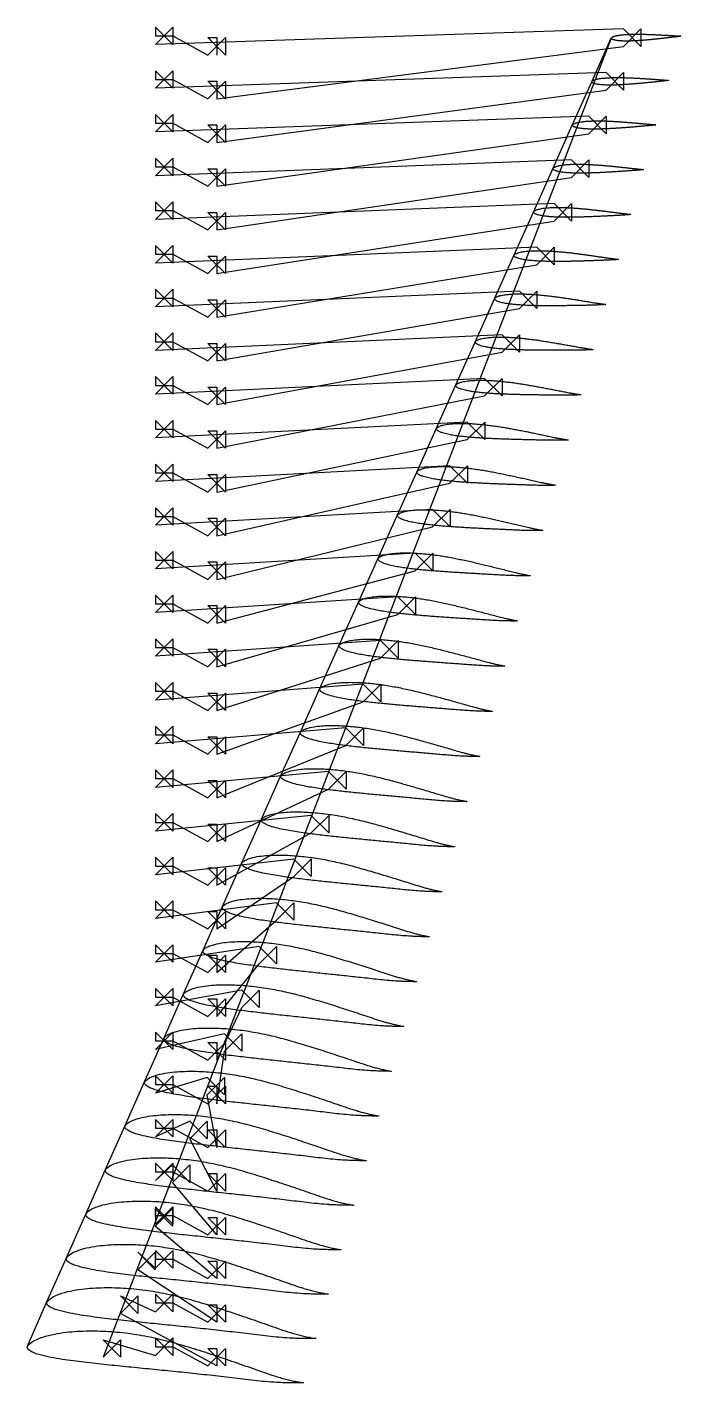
# Model space of a CAD drawing. Header units: inches. Extents: x -97 to 651, y -39 to 1512.
import ezdxf

# ---------------------------------------------------------------- set-up
doc = ezdxf.new("R2010")
doc.units = ezdxf.units.IN
doc.header["$MEASUREMENT"] = 0

msp = doc.modelspace()

# ---------------------------------------------------------------- linework, layer by layer
msp.add_lwpolyline([(-96.744464, 1.902569), (-94.755607, 4.442713), (-92.897686, 6.088321), (-91.063233, 7.573599), (-89.279516, 8.712247), (-87.532142, 9.602615), (-85.801595, 10.378018), (-84.084722, 11.060003), (-82.370228, 11.725734), (-80.655706, 12.391658), (-78.94742, 13.014973), (-75.560145, 14.061459), (-72.196049, 14.949589), (-68.848318, 15.72591), (-65.513158, 16.416358), (-62.188828, 17.032804), (-58.875924, 17.571199), (-55.572781, 18.042903), (-52.278881, 18.451462), (-48.992981, 18.805364), (-45.714491, 19.10864), (-42.442304, 19.368863), (-39.176762, 19.583682), (-35.917604, 19.754886), (-32.664106, 19.88742), (-29.416523, 19.979546), (-26.173783, 20.038589), (-22.936402, 20.061018), (-19.704541, 20.045728), (-16.477125, 20.000076), (-13.254891, 19.919022), (-10.037141, 19.80733), (-6.823409, 19.668196), (-3.61527, 19.490841), (-0.411349, 19.284677), (2.788557, 19.051079), (5.9822, 18.774693), (9.172259, 18.473825), (12.358641, 18.147833), (15.537093, 17.76766), (18.70982, 17.348384), (21.880839, 16.917434), (25.049191, 16.468262), (28.21226, 15.983), (31.368953, 15.454177), (34.522416, 14.903285), (37.673469, 14.335931), (40.81799, 13.723952), (43.958241, 13.082798), (47.096297, 12.42665), (50.229718, 11.738836), (53.35908, 11.023288), (56.485756, 10.289391), (59.608639, 9.529585), (62.727639, 8.743243), (65.843842, 7.937797), (68.957128, 7.112424), (72.066841, 6.262643), (75.173895, 5.394689), (78.27874, 4.511648), (81.380588, 3.608132), (84.480093, 2.688607), (87.577921, 1.757623), (90.673518, 0.811401), (93.767174, -0.148082), (96.859488, -1.116739), (99.950259, -2.095929), (103.039484, -3.085686), (106.127577, -4.083176), (109.214546, -5.088348), (112.300276, -6.101983), (115.385103, -7.121781), (118.469163, -8.146826), (121.552301, -9.178168), (124.634664, -10.214805), (127.716306, -11.256367), (130.797144, -12.303421), (133.877335, -13.354894), (136.956967, -14.410191), (140.035961, -15.469844), (143.114363, -16.533546), (146.192126, -17.601607), (149.269268, -18.673911), (152.346035, -19.748779), (155.42247, -20.825914), (158.498514, -21.905725), (161.573939, -22.989758), (164.648497, -24.079716), (167.725354, -25.15397), (170.800989, -26.236571), (173.87597, -27.323646), (176.952035, -28.403308), (180.030925, -29.46367), (183.11438, -30.492846), (186.20414, -31.478947), (189.301797, -32.4111), (189.611844, -32.502393), (191.16194, -32.959807), (192.71212, -33.416647), (194.262814, -33.869976), (195.814452, -34.316857), (197.367464, -34.754351), (198.92228, -35.17952), (200.47933, -35.589428), (202.039044, -35.981135), (203.601852, -36.351704), (205.168184, -36.698198), (206.738, -37.02089), (208.308505, -37.338868), (209.879659, -37.652423), (211.452058, -37.957467), (213.026301, -38.24991), (214.602987, -38.525666), (216.182714, -38.780645), (217.765849, -39.012344), (219.351625, -39.225997), (219.326126, -39.400205), (217.706767, -39.415984), (216.088382, -39.425113), (214.470224, -39.432687), (212.852299, -39.438674), (211.23484, -39.441472), (209.618082, -39.43948), (208.002261, -39.431096), (206.387609, -39.414717), (204.774151, -39.390183), (203.160724, -39.365437), (201.547313, -39.340583), (199.93416, -39.313964), (198.321508, -39.283922), (196.7096, -39.2488), (195.098678, -39.206939), (193.488985, -39.156682), (191.880764, -39.096371), (190.274257, -39.02435), (188.669706, -38.938959), (188.349052, -38.920131), (185.145653, -38.710404), (181.944164, -38.487621), (178.744738, -38.250741), (175.547907, -37.996134), (172.354203, -37.720168), (169.164156, -37.419213), (165.978299, -37.089639), (162.797195, -36.727588), (159.621393, -36.32931), (156.445059, -35.934678), (153.267711, -35.546967), (150.089943, -35.162121), (146.911903, -34.779137), (143.733481, -34.398767), (140.55461, -34.021464), (137.375215, -33.647736), (134.195357, -33.277175), (131.015142, -32.909045), (127.834549, -32.543507), (124.653568, -32.180616), (121.472234, -31.820137), (118.29054, -31.462117), (115.108461, -31.106729), (111.925977, -30.75411), (108.743025, -30.404683), (105.559661, -30.05807), (102.375993, -29.713535), (99.192021, -29.371079), (96.00772, -29.030872), (92.823138, -28.692586), (89.638286, -28.356143), (86.453139, -28.021711), (83.267729, -27.689079), (80.082073, -27.358126), (76.896145, -27.029032), (73.70997, -26.701626), (70.523574, -26.375729), (67.336936, -26.051487), (64.150066, -25.72883), (60.962987, -25.407603), (57.775641, -25.088197), (54.588074, -24.770304), (51.400421, -24.452992), (48.212766, -24.135698), (45.025048, -23.818835), (41.83724, -23.502583), (38.649311, -23.187164), (35.461241, -22.872703), (32.273114, -22.558634), (29.085007, -22.244427), (25.89683, -21.930699), (22.7087, -21.616648), (19.520813, -21.300936), (16.333217, -20.983242), (13.14582, -20.664183), (9.958561, -20.344183), (6.771302, -20.024182), (3.584168, -19.703328), (0.397505, -19.379255), (-2.788557, -19.051079), (-5.974155, -18.719731), (-9.159245, -18.384916), (-12.343933, -18.047346), (-15.528149, -17.706561), (-18.711504, -17.359884), (-21.894069, -17.00782), (-25.075816, -16.650159), (-28.256341, -16.284155), (-31.43602, -15.912369), (-34.614389, -15.531635), (-37.790972, -15.138694), (-40.966417, -14.737985), (-44.139682, -14.322382), (-47.31171, -13.898321), (-50.481762, -13.46077), (-53.647762, -12.995525), (-56.811499, -12.514826), (-59.973395, -12.021554), (-63.129741, -11.490354), (-66.283052, -10.938432), (-69.431847, -10.355644), (-72.574806, -9.732998), (-75.708546, -9.047358), (-78.830913, -8.284023), (-81.94263, -7.447929), (-83.498467, -7.029736), (-85.050365, -6.584635), (-86.592635, -6.073751), (-88.122326, -5.47693), (-89.644367, -4.827849), (-91.155832, -4.106507), (-92.657995, -3.321624), (-94.145911, -2.439397), (-95.596265, -1.300557), (-96.744464, 1.902569), (-96.744464, 1.902569), (-74.426012, 52.502051), (-72.481266, 54.965792), (-70.6686, 56.544029), (-68.87964, 57.963334), (-67.140186, 59.050736), (-65.436109, 59.900969), (-63.748534, 60.640562), (-62.074448, 61.289719), (-60.402948, 61.921545), (-58.731563, 62.552595), (-57.066299, 63.142609), (-53.764259, 64.131647), (-50.484951, 64.968285), (-47.221909, 65.695867), (-43.97122, 66.340635), (-40.731239, 66.913613), (-37.502514, 67.411124), (-34.283369, 67.844412), (-31.073285, 68.216956), (-27.87109, 68.536605), (-24.676162, 68.807536), (-21.48747, 69.036656), (-18.305326, 69.221881), (-15.129389, 69.365489), (-11.958973, 69.472083), (-8.79433, 69.539977), (-5.634442, 69.575988), (-2.479833, 69.576606), (0.669391, 69.541128), (3.81428, 69.476582), (6.954113, 69.37814), (10.08957, 69.250358), (13.221085, 69.096151), (16.347143, 68.905359), (19.469144, 68.687366), (22.587257, 68.443304), (25.699254, 68.158248), (28.807745, 67.84968), (31.912682, 67.517284), (35.009955, 67.133511), (38.101686, 66.712579), (41.191735, 66.280372), (44.279175, 65.830676), (47.361507, 65.34673), (50.437674, 64.821456), (53.510706, 64.27516), (56.58139, 63.713126), (59.645764, 63.108783), (62.706001, 62.476713), (65.764099, 61.830298), (68.817716, 61.153836), (71.867408, 60.451067), (74.914501, 59.730871), (77.957912, 58.985992), (80.997566, 58.215922), (84.034508, 57.427668), (87.068616, 56.620423), (90.09927, 55.790016), (93.127352, 54.942359), (96.153294, 54.080367), (99.176337, 53.198931), (102.1971, 52.302212), (105.216235, 51.39458), (108.233208, 50.472448), (111.2483, 49.537714), (114.262086, 48.594218), (117.274374, 47.640675), (120.285167, 46.67712), (123.29485, 45.706117), (126.30344, 44.727782), (129.310827, 43.741387), (132.317336, 42.749105), (135.323086, 41.751734), (138.327942, 40.748374), (141.332046, 39.739965), (144.335446, 38.726844), (147.338066, 37.708489), (150.340057, 36.685917), (153.341501, 35.659674), (156.342318, 34.629237), (159.342559, 33.594928), (162.342179, 32.556463), (165.341196, 31.513949), (168.339841, 30.468945), (171.338156, 29.421728), (174.336085, 28.371923), (177.333411, 27.318077), (180.329896, 26.258596), (183.328572, 25.213798), (186.326063, 24.161059), (189.322919, 23.104061), (192.320812, 22.054012), (195.321411, 21.02211), (198.326388, 20.019557), (201.337412, 19.057546), (204.356011, 18.146319), (204.658142, 18.057009), (206.16866, 17.609566), (207.679259, 17.162664), (209.190351, 16.71907), (210.70235, 16.281551), (212.215667, 15.852872), (213.730715, 15.435801), (215.24791, 15.03312), (216.767664, 14.647598), (218.290391, 14.282008), (219.816508, 13.939137), (221.345975, 13.618735), (222.8761, 13.302743), (224.40684, 12.990869), (225.938773, 12.686998), (227.472474, 12.394979), (229.008517, 12.118661), (230.547476, 11.861894), (232.089703, 11.627035), (233.634462, 11.40915), (233.608469, 11.234886), (232.029638, 11.224342), (230.4518, 11.220457), (228.874238, 11.218415), (227.296952, 11.218231), (225.720166, 11.221396), (224.144102, 11.229402), (222.568982, 11.243741), (220.995071, 11.266177), (219.422368, 11.296722), (217.849673, 11.327311), (216.276979, 11.35791), (214.70453, 11.390155), (213.132561, 11.425613), (211.561304, 11.465846), (209.990994, 11.51243), (208.421865, 11.566928), (206.854148, 11.630898), (205.288077, 11.705901), (203.723885, 11.793498), (203.411292, 11.812666), (200.288378, 12.024536), (197.167304, 12.248745), (194.048218, 12.486275), (190.931627, 12.74054), (187.818043, 13.014962), (184.707976, 13.312962), (181.601937, 13.637968), (178.500473, 13.993649), (175.404117, 14.383573), (172.307257, 14.770115), (169.209433, 15.150199), (166.111217, 15.52765), (163.012751, 15.903425), (159.913928, 16.276813), (156.814682, 16.647361), (153.714941, 17.014591), (150.614764, 17.378893), (147.514259, 17.740998), (144.413399, 18.100727), (141.312175, 18.458017), (138.210622, 18.813094), (135.108733, 19.165926), (132.006484, 19.516341), (128.903854, 19.864202), (125.800797, 20.2092), (122.697357, 20.55163), (119.593638, 20.892188), (116.489641, 21.230884), (113.385352, 21.56762), (110.280801, 21.902605), (107.17601, 22.235978), (104.070954, 22.567574), (100.965661, 22.897584), (97.860154, 23.226154), (94.754403, 23.553091), (91.648445, 23.878639), (88.542298, 24.202918), (85.435936, 24.525761), (82.329371, 24.847238), (79.222629, 25.167536), (76.115665, 25.486335), (73.008515, 25.803895), (69.901312, 26.121097), (66.794147, 26.438555), (63.686943, 26.755749), (60.579679, 27.072544), (57.472331, 27.388769), (54.36488, 27.704311), (51.25741, 28.019722), (48.149999, 28.335532), (45.042555, 28.651119), (41.935191, 28.967241), (38.828104, 29.285216), (35.721331, 29.605307), (32.614799, 29.927005), (29.50844, 30.249867), (26.402129, 30.573049), (23.295988, 30.897367), (20.190322, 31.224875), (17.085299, 31.556696), (13.980825, 31.892188), (10.87687, 32.231169), (7.773312, 32.572805), (4.670291, 32.918047), (1.568183, 33.26941), (-1.533096, 33.626324), (-4.633508, 33.989054), (-7.732679, 34.360108), (-10.830953, 34.73717), (-13.927836, 35.123559), (-17.022897, 35.522163), (-20.116773, 35.928718), (-23.208468, 36.349885), (-26.298897, 36.779549), (-29.387263, 37.223039), (-32.471551, 37.693871), (-35.553514, 38.180286), (-38.633502, 38.679946), (-41.707973, 39.216594), (-44.779324, 39.774156), (-47.846049, 40.36273), (-50.906865, 40.990927), (-53.958543, 41.680384), (-56.998748, 42.446756), (-60.02825, 43.284887), (-61.542799, 43.705305), (-63.053434, 44.151967), (-64.554682, 44.661561), (-66.043552, 45.254137), (-67.524717, 45.898373), (-68.99538, 46.613016), (-70.456628, 47.390783), (-71.9034, 48.265593), (-73.312936, 49.390049), (-74.426012, 52.502051), (-74.426012, 52.502051), (-52.109335, 103.029838), (-50.210035, 105.418614), (-48.443441, 106.931568), (-46.700697, 108.287112), (-45.006063, 109.325148), (-43.345722, 110.136857), (-41.701503, 110.842171), (-40.07054, 111.459991), (-38.442355, 112.059481), (-36.814427, 112.657276), (-35.192482, 113.215578), (-31.97618, 114.150122), (-28.782084, 114.938108), (-25.604096, 115.619789), (-22.4382, 116.221663), (-19.28285, 116.753934), (-16.138549, 117.213287), (-13.003612, 117.610841), (-9.877523, 117.950003), (-6.759184, 118.238012), (-3.647944, 118.479173), (-0.542853, 118.679754), (2.555813, 118.837928), (5.648468, 118.956431), (8.735761, 119.039542), (11.817442, 119.085621), (14.89447, 119.100994), (17.966319, 119.08218), (21.032938, 119.028854), (24.095345, 118.947726), (27.152838, 118.834173), (30.206078, 118.692548), (33.255465, 118.525497), (36.299552, 118.32346), (39.339753, 118.095782), (42.376205, 117.843364), (45.406712, 117.551706), (48.4338, 117.237484), (51.457468, 116.900695), (54.473766, 116.515257), (57.484719, 116.09455), (60.494023, 115.662961), (63.500786, 115.214601), (66.502631, 114.733779), (69.498542, 114.213802), (72.491423, 113.673823), (75.482026, 113.118812), (78.46656, 112.523743), (81.447106, 111.902357), (84.425574, 111.26726), (87.399728, 110.603689), (90.370107, 109.9152), (93.33798, 109.210179), (96.302295, 108.481671), (99.262991, 107.729281), (102.221068, 106.959602), (105.176405, 106.171845), (108.128416, 105.362136), (111.07795, 104.536077), (114.025422, 103.696413), (116.9701, 102.838308), (119.912569, 101.965628), (122.853466, 101.082569), (125.792275, 100.185726), (128.729271, 99.276924), (131.665001, 98.359761), (134.59928, 97.433026), (137.532123, 96.496816), (140.463881, 95.553441), (143.394579, 94.603074), (146.324116, 93.64504), (149.252801, 92.681388), (152.180739, 91.712802), (155.107815, 90.73853), (158.034163, 89.759446), (160.959827, 88.775858), (163.884737, 87.787289), (166.809038, 86.794699), (169.732805, 85.79859), (172.655961, 84.798442), (175.578556, 83.794598), (178.500552, 82.786794), (181.421963, 81.775133), (184.343007, 80.761054), (187.263725, 79.744814), (190.184063, 78.726075), (193.103816, 77.703471), (196.022758, 76.675514), (198.943775, 75.661255), (201.863649, 74.639447), (204.782909, 73.613591), (207.703154, 72.594234), (210.625979, 71.591907), (213.552982, 70.617149), (216.485755, 69.680477), (219.425759, 68.791525), (219.720018, 68.704335), (221.191185, 68.267551), (222.66243, 67.831277), (224.134146, 67.398114), (225.606728, 66.970663), (227.080569, 66.551523), (228.556064, 66.143295), (230.03361, 65.748612), (231.513604, 65.370079), (232.99644, 65.010307), (234.48252, 64.67194), (235.971808, 64.354747), (237.46172, 64.04167), (238.952211, 63.732418), (240.443841, 63.430675), (241.937156, 63.140059), (243.432705, 62.864188), (244.931037, 62.60668), (246.432486, 62.36975), (247.93635, 62.148755), (247.909971, 61.974655), (246.371682, 61.968456), (244.834402, 61.968918), (243.297443, 61.971496), (241.760804, 61.976184), (240.224694, 61.984369), (238.689325, 61.997437), (237.154905, 62.016774), (235.621726, 62.044296), (234.089767, 62.079873), (232.557791, 62.115335), (231.025802, 62.150713), (229.494045, 62.187624), (227.962744, 62.227542), (226.432121, 62.271939), (224.902404, 62.322313), (223.373815, 62.380133), (221.846577, 62.446861), (220.32091, 62.523964), (218.797037, 62.61291), (218.492498, 62.63225), (215.449977, 62.844617), (212.40922, 63.068628), (209.370368, 63.305207), (206.333905, 63.557557), (203.30032, 63.828899), (200.2701, 64.12245), (197.243735, 64.441442), (194.221753, 64.789361), (191.204667, 65.169595), (188.187108, 65.546702), (185.168638, 65.917801), (182.149803, 66.286489), (179.130741, 66.65368), (176.11135, 67.018701), (173.091562, 67.381102), (170.071309, 67.740434), (167.050648, 68.097068), (164.029687, 68.451729), (161.008399, 68.804223), (157.986771, 69.154479), (154.964836, 69.502712), (151.942593, 69.848907), (148.920015, 70.192892), (145.897081, 70.534529), (142.873761, 70.873622), (139.850088, 71.210381), (136.826162, 71.545467), (133.801985, 71.878898), (130.777553, 72.210648), (127.75288, 72.540809), (124.727996, 72.869578), (121.702878, 73.196797), (118.677549, 73.522633), (115.652038, 73.847261), (112.626312, 74.17047), (109.600419, 74.492575), (106.574368, 74.813642), (103.548131, 75.133482), (100.52172, 75.452166), (97.495165, 75.769909), (94.468431, 76.086461), (91.441548, 76.402037), (88.414643, 76.717467), (85.387816, 77.033413), (82.360974, 77.349253), (79.334101, 77.664896), (76.30718, 77.98022), (73.280195, 78.295121), (70.253228, 78.610143), (67.226359, 78.925807), (64.199493, 79.241493), (61.172739, 79.557915), (58.146292, 79.876368), (55.120185, 80.197063), (52.094356, 80.519593), (49.068735, 80.843497), (46.043208, 81.168025), (43.017894, 81.493953), (39.993059, 81.823041), (36.968906, 82.156636), (33.945381, 82.494372), (30.922387, 82.835612), (27.899781, 83.17941), (24.877776, 83.527179), (21.856731, 83.88128), (18.836549, 84.241081), (15.817279, 84.6069), (12.799266, 84.981011), (9.782195, 85.361339), (6.766589, 85.751342), (3.752833, 86.153553), (0.740307, 86.563879), (-2.270048, 86.98853), (-5.279112, 87.421704), (-8.286035, 87.869008), (-11.288872, 88.343284), (-14.289331, 88.833246), (-17.28769, 89.337074), (-20.280586, 89.876952), (-23.270289, 90.437901), (-26.255279, 91.029961), (-29.234306, 91.661373), (-32.204312, 92.352321), (-35.16279, 93.119349), (-38.110552, 93.957096), (-39.584056, 94.378465), (-41.053683, 94.825416), (-42.514196, 95.332515), (-43.962577, 95.919687), (-45.403226, 96.557883), (-46.833487, 97.264641), (-48.254255, 98.034046), (-49.66038, 98.90009), (-51.029729, 100.008853), (-52.109335, 103.029838), (-52.109335, 103.029838), (-29.795186, 153.491175), (-27.942515, 155.806328), (-26.222685, 157.255984), (-24.526761, 158.549883), (-22.877411, 159.540336), (-21.261175, 160.315041), (-19.660631, 160.987513), (-18.073069, 161.575397), (-16.488462, 162.144026), (-14.904249, 162.710092), (-13.325865, 163.23818), (-10.195704, 164.121), (-7.087158, 164.862994), (-3.994506, 165.501431), (-0.913649, 166.063016), (2.156857, 166.557165), (5.216556, 166.980907), (8.267136, 167.345228), (11.309107, 167.653465), (14.343491, 167.912266), (17.370966, 168.126055), (20.392401, 168.300484), (23.407551, 168.433973), (26.416904, 168.529689), (29.421067, 168.591595), (32.419797, 168.618099), (35.413992, 168.615056), (38.403122, 168.579013), (41.387192, 168.510004), (44.367185, 168.41443), (47.342422, 168.287869), (50.31354, 168.134474), (53.280907, 167.956635), (56.243143, 167.745372), (59.201676, 167.509979), (62.156611, 167.25114), (65.105785, 166.954773), (68.051639, 166.636774), (70.994217, 166.297431), (73.929735, 165.912089), (76.860123, 165.493318), (79.788899, 165.06405), (82.715209, 164.618714), (85.636803, 164.142656), (88.552712, 163.629552), (91.465703, 163.097441), (94.376493, 162.550986), (97.281471, 161.966661), (100.182619, 161.35739), (103.081758, 160.735026), (105.976762, 160.085718), (108.868148, 159.41284), (111.75713, 158.724303), (114.642686, 158.013441), (117.524772, 157.279971), (120.404338, 156.530082), (123.281265, 155.763005), (126.155005, 154.975153), (129.026368, 154.171824), (131.895753, 153.3556), (134.762457, 152.521912), (137.62703, 151.674339), (140.490089, 150.816904), (143.351141, 149.946386), (146.210452, 149.064532), (149.06854, 148.17471), (151.92523, 147.275776), (154.780546, 146.367892), (157.634805, 145.453118), (160.488041, 144.531684), (163.34016, 143.602966), (166.191456, 142.668892), (169.042019, 141.730039), (171.891754, 140.785793), (174.740787, 139.836968), (177.589159, 138.88384), (180.436804, 137.925978), (183.283862, 136.964287), (186.130402, 135.999224), (188.976346, 135.030276), (191.821748, 134.057803), (194.666573, 133.081561), (197.510834, 132.101648), (200.354735, 131.11939), (203.198312, 130.135024), (206.041519, 129.148245), (208.884159, 128.157773), (211.72602, 127.162224), (214.569837, 126.179418), (217.412554, 125.189447), (220.254681, 124.195632), (223.097739, 123.207882), (225.943245, 122.236081), (228.792718, 121.290124), (231.647671, 120.379875), (234.509493, 119.514378), (234.795921, 119.429431), (236.227941, 119.00391), (237.660035, 118.578869), (239.092578, 118.156749), (240.525943, 117.73999), (241.960504, 117.331028), (243.396638, 116.932306), (244.834724, 116.546309), (246.27514, 116.175483), (247.71826, 115.822284), (249.16447, 115.489215), (250.613738, 115.176066), (252.063594, 114.866749), (253.513993, 114.560973), (254.965471, 114.262228), (256.41855, 113.973908), (257.873749, 113.699407), (259.331591, 113.44212), (260.792393, 113.204122), (262.255486, 112.981055), (262.228824, 112.807339), (260.731085, 112.804682), (259.234368, 112.80868), (257.738014, 112.815049), (256.242021, 112.823766), (254.746586, 112.836116), (253.251905, 112.853381), (251.758175, 112.876847), (250.265713, 112.90857), (248.774478, 112.948287), (247.283202, 112.987737), (245.7919, 113.027015), (244.300815, 113.067715), (242.810162, 113.111225), (241.320153, 113.158928), (239.831005, 113.212244), (238.342931, 113.272552), (236.85614, 113.341223), (235.370843, 113.419632), (233.887253, 113.509155), (233.590758, 113.528515), (230.628541, 113.739905), (227.668008, 113.962265), (224.709291, 114.196463), (221.752852, 114.445496), (218.799154, 114.712393), (215.848662, 115.000171), (212.901841, 115.311873), (209.9592, 115.650807), (207.021232, 116.020185), (204.082821, 116.386683), (201.143555, 116.747604), (198.203952, 117.106331), (195.264145, 117.463732), (192.324038, 117.819173), (189.383561, 118.172205), (186.442649, 118.522407), (183.501358, 118.870134), (180.559796, 119.216102), (177.617933, 119.560105), (174.675756, 119.902061), (171.733297, 120.242179), (168.790555, 120.580457), (165.847505, 120.916724), (162.904125, 121.250844), (159.960402, 121.582723), (157.016354, 121.912494), (154.072079, 122.240783), (151.127581, 122.567614), (148.182865, 122.893032), (145.23793, 123.217017), (142.292813, 123.539821), (139.347492, 123.861291), (136.401988, 124.181572), (133.456332, 124.500866), (130.510491, 124.818948), (127.564522, 125.136197), (124.618427, 125.452627), (121.672174, 125.768031), (118.725775, 126.082478), (115.779266, 126.396213), (112.83262, 126.70905), (109.885862, 127.021161), (106.939112, 127.333327), (103.99248, 127.646256), (101.045854, 127.959228), (98.099228, 128.272195), (95.152589, 128.585081), (92.205923, 128.897792), (89.259312, 129.210861), (86.312835, 129.524803), (83.366398, 129.839), (80.420102, 130.154121), (77.474143, 130.471441), (74.528547, 130.791118), (71.583265, 131.112844), (68.638224, 131.436141), (65.693322, 131.760349), (62.748674, 132.086207), (59.804506, 132.415191), (56.861057, 132.74886), (53.918311, 133.087111), (50.976105, 133.428876), (48.034276, 133.773103), (45.09311, 134.121643), (42.152944, 134.476706), (39.213674, 134.837602), (36.275356, 135.204699), (33.338304, 135.580048), (30.402235, 135.961805), (27.4677, 136.353552), (24.535036, 136.757486), (21.603639, 137.169678), (18.674396, 137.595906), (15.746464, 138.03067), (12.820741, 138.479833), (9.899099, 138.955583), (6.979876, 139.447095), (4.06287, 139.953045), (1.151252, 140.494108), (-1.757113, 141.056361), (-4.660694, 141.649781), (-7.558283, 142.282242), (-10.446997, 142.972529), (-13.324171, 143.738002), (-16.190657, 144.573115), (-17.62335, 144.994249), (-19.052219, 145.440302), (-20.472273, 145.943786), (-21.880477, 146.524478), (-23.280952, 147.155526), (-24.671187, 147.853295), (-26.051888, 148.613178), (-27.417835, 149.46919), (-28.747585, 150.561034), (-29.795186, 153.491175), (-29.795186, 153.491175), (-7.484326, 203.887299), (-5.679423, 206.130149), (-4.006995, 207.518472), (-2.358438, 208.752816), (-0.754793, 209.697449), (0.817004, 210.436646), (2.373584, 211.077693), (3.917496, 211.637021), (5.458291, 212.176243), (6.998562, 212.712084), (8.533176, 213.211434), (11.576843, 214.045258), (14.59955, 214.743879), (17.606629, 215.341686), (20.602243, 215.865546), (23.587736, 216.324113), (26.562697, 216.714748), (29.528808, 217.048297), (32.486576, 217.328025), (35.436942, 217.56001), (38.38061, 217.748783), (41.318363, 217.899406), (44.249993, 218.010533), (47.176054, 218.085737), (50.097113, 218.128676), (53.012931, 218.137806), (55.924344, 218.118525), (58.830823, 218.067414), (61.732425, 217.984847), (64.630097, 217.876923), (67.523182, 217.739415), (70.412294, 217.576284), (73.297767, 217.389672), (76.178294, 217.171159), (79.055308, 216.929983), (81.928881, 216.666616), (84.796897, 216.367396), (87.6617, 216.047455), (90.523378, 215.707358), (93.378324, 215.323834), (96.228365, 214.908669), (99.076837, 214.483387), (101.922925, 214.042725), (104.764512, 213.573028), (107.600674, 213.068337), (110.434039, 212.545604), (113.265284, 212.0092), (116.090988, 211.437049), (118.913031, 210.841285), (121.733138, 210.233032), (124.549298, 209.599319), (127.362008, 208.943348), (130.17242, 208.272562), (132.979548, 207.580585), (135.783362, 206.867236), (138.584763, 206.138316), (141.383633, 205.393073), (144.179459, 204.628198), (146.973018, 203.848695), (149.764684, 203.056988), (152.553791, 202.248764), (155.340848, 201.427327), (158.126456, 200.596534), (160.91014, 199.753337), (163.692161, 198.89941), (166.473006, 198.037898), (169.252509, 197.167724), (172.030702, 196.289107), (174.807869, 195.403871), (177.584054, 194.512299), (180.359168, 193.613815), (183.13349, 192.710231), (185.907096, 191.802021), (188.67991, 190.888703), (191.452049, 189.971032), (194.223552, 189.049257), (196.994357, 188.122986), (199.764598, 187.193072), (202.534339, 186.259932), (205.303501, 185.323059), (208.072143, 184.382825), (210.840228, 183.43901), (213.607773, 182.491705), (216.374966, 181.542127), (219.14184, 180.590493), (221.908353, 179.636531), (224.674319, 178.679046), (227.43954, 177.71675), (230.206594, 176.766276), (232.972595, 175.809012), (235.738031, 174.848101), (238.504341, 173.892836), (241.272963, 172.952475), (244.045332, 172.036287), (246.82288, 171.153508), (249.60692, 170.312608), (249.885557, 170.230021), (251.278629, 169.816349), (252.67177, 169.403129), (254.065335, 168.992645), (255.459678, 168.587182), (256.855154, 168.189019), (258.252116, 167.800444), (259.650927, 167.423801), (261.051944, 167.061383), (262.455523, 166.715493), (263.862031, 166.388498), (265.271439, 166.080207), (266.681399, 165.775475), (268.091865, 165.474009), (269.503349, 165.179112), (270.916344, 164.893962), (272.331343, 164.621736), (273.748838, 164.36561), (275.16913, 164.127527), (276.591586, 163.903402), (276.564749, 163.730289), (275.107564, 163.730393), (273.651408, 163.737135), (272.195656, 163.746486), (270.740303, 163.758408), (269.285532, 163.774085), (267.831528, 163.794704), (266.378473, 163.821448), (264.926706, 163.856507), (263.476169, 163.89949), (262.025568, 163.942064), (260.574927, 163.984384), (259.12449, 164.028017), (257.674459, 164.07427), (256.225036, 164.124438), (254.776428, 164.179869), (253.328835, 164.241852), (251.882458, 164.311669), (250.437494, 164.390608), (248.994144, 164.479957), (248.705686, 164.49919), (245.82368, 164.708167), (242.943274, 164.927461), (240.064594, 165.157884), (237.188073, 165.402238), (234.314151, 165.663361), (231.443268, 165.94408), (228.575865, 166.247254), (225.71243, 166.576016), (222.853433, 166.93341), (219.994026, 167.288161), (217.13382, 167.637753), (214.273305, 167.985357), (211.412611, 168.331799), (208.551644, 168.676483), (205.690334, 169.01896), (202.828622, 169.358838), (199.966559, 169.696456), (197.104256, 170.03252), (194.241678, 170.366812), (191.378811, 170.699243), (188.515686, 171.030012), (185.652306, 171.359132), (182.788644, 171.686432), (179.924679, 172.011776), (177.060411, 172.335172), (174.19585, 172.656675), (171.331088, 172.976878), (168.466129, 173.295815), (165.600991, 173.613593), (162.735653, 173.930086), (159.870164, 174.2456), (157.0045, 174.559987), (154.138681, 174.873372), (151.272741, 175.185979), (148.406643, 175.49757), (145.540457, 175.808588), (142.674176, 176.118996), (139.807765, 176.428567), (136.941236, 176.737375), (134.07463, 177.045685), (131.207928, 177.353378), (128.34115, 177.66058), (125.474411, 177.968031), (122.607825, 178.276474), (119.741269, 178.585103), (116.874739, 178.893909), (114.008232, 179.202859), (111.141735, 179.51187), (108.275327, 179.821461), (105.409089, 180.132145), (102.542924, 180.443301), (99.67693, 180.75556), (96.811301, 181.070173), (93.946054, 181.38725), (91.081156, 181.706575), (88.21653, 182.027656), (85.352086, 182.349917), (82.487935, 182.674064), (79.624263, 183.0013), (76.761342, 183.333384), (73.899196, 183.670459), (71.037595, 184.011054), (68.176361, 184.354017), (65.315844, 184.70161), (62.456366, 185.055898), (59.59781, 185.416137), (56.740241, 185.782742), (53.883944, 186.157551), (51.028667, 186.538937), (48.174983, 186.930601), (45.323182, 187.334413), (42.472681, 187.746608), (39.62431, 188.172546), (36.777263, 188.60702), (33.932484, 189.056128), (31.091765, 189.531422), (28.253497, 190.022528), (25.417548, 190.528593), (22.586898, 191.068836), (19.759545, 191.630354), (16.937026, 192.223047), (14.120506, 192.854434), (11.312686, 193.541946), (8.516375, 194.303697), (5.730687, 195.13397), (4.338556, 195.553702), (2.950185, 195.997694), (1.570306, 196.496462), (0.20196, 197.06962), (-1.158689, 197.692433), (-2.509279, 198.380131), (-3.850331, 199.129352), (-5.176575, 199.974088), (-6.467321, 201.04781), (-7.484326, 203.887299), (-7.484326, 203.887299), (14.822357, 254.215471), (16.578296, 256.387401), (18.202674, 257.716408), (19.803316, 258.893339), (21.360833, 259.793965), (22.887855, 260.499202), (24.400181, 261.11029), (25.900195, 261.642488), (27.39695, 262.153808), (28.893058, 262.660976), (30.383697, 263.133113), (33.340531, 263.920766), (36.277123, 264.578727), (39.198408, 265.138614), (42.108597, 265.627406), (45.008926, 266.053027), (47.899033, 266.413154), (50.780587, 266.718485), (53.654087, 266.97221), (56.520396, 267.179864), (59.380237, 267.346071), (62.23431, 267.475325), (65.08244, 267.566508), (67.925245, 267.623568), (70.763249, 267.64987), (73.59622, 267.643918), (76.424929, 267.610669), (79.248851, 267.546744), (82.068093, 267.452836), (84.883562, 267.334749), (87.694626, 267.188448), (90.501877, 267.017706), (93.305609, 266.824426), (96.104595, 266.600734), (98.900264, 266.355795), (101.692661, 266.089886), (104.479717, 265.78976), (107.263678, 265.469802), (110.044673, 265.130843), (112.81928, 264.75095), (115.589219, 264.341153), (118.357637, 263.921613), (121.123759, 263.487364), (123.885606, 263.025721), (126.642302, 262.53107), (129.396328, 262.019318), (132.148322, 261.494551), (134.895059, 260.936096), (137.638312, 260.355321), (140.379708, 259.762647), (143.117355, 259.145955), (145.851727, 258.508274), (148.583914, 257.8566), (151.312966, 257.184837), (154.03887, 256.492902), (156.762471, 255.78622), (159.483657, 255.064056), (162.201952, 254.32337), (164.918092, 253.568879), (167.632431, 252.802854), (170.344337, 252.021233), (173.054282, 251.227054), (175.762844, 250.424009), (178.469573, 249.609221), (181.174719, 248.784293), (183.87874, 247.95215), (186.581476, 247.111785), (189.282972, 246.263468), (191.983477, 245.408798), (194.683041, 244.548107), (197.381583, 243.680866), (200.079368, 242.808774), (202.776455, 241.932208), (205.472788, 241.050811), (208.168475, 240.16528), (210.863553, 239.275839), (213.557964, 238.382134), (216.251836, 237.484969), (218.945226, 236.584719), (221.638057, 235.680883), (224.330388, 234.77385), (227.022189, 233.863416), (229.713473, 232.94967), (232.404413, 232.03372), (235.09504, 231.115768), (237.785317, 230.195573), (240.47507, 229.272018), (243.164113, 228.343912), (245.854862, 227.426741), (248.544608, 226.503141), (251.233815, 225.576089), (253.92384, 224.654277), (256.616033, 223.746358), (259.311748, 222.861001), (262.01233, 222.006829), (264.719014, 221.191758), (264.989902, 221.111657), (266.344235, 220.710466), (267.698634, 220.309698), (269.053432, 219.911488), (270.408962, 219.517971), (271.765557, 219.131273), (273.123549, 218.753534), (274.483285, 218.386958), (275.845097, 218.033692), (277.209324, 217.69589), (278.576313, 217.37579), (279.946037, 217.073218), (281.316276, 216.773939), (282.686984, 216.477663), (284.058647, 216.187511), (285.431729, 215.906449), (286.806693, 215.637445), (288.184002, 215.383466), (289.56394, 215.146325), (290.945909, 214.922203), (290.919017, 214.74991), (289.502385, 214.751944), (288.086786, 214.760592), (286.671627, 214.77207), (285.256903, 214.786324), (283.842782, 214.804446), (282.429434, 214.827525), (281.017031, 214.856652), (279.605931, 214.894135), (278.196057, 214.939465), (276.786097, 214.984251), (275.376086, 215.028705), (273.966264, 215.07437), (272.556822, 215.12247), (271.147949, 215.174218), (269.739844, 215.230888), (268.332696, 215.293686), (266.926691, 215.363806), (265.522016, 215.442453), (264.11886, 215.530828), (263.838427, 215.549777), (261.03653, 215.754812), (258.236143, 215.969532), (255.437387, 216.194694), (252.640668, 216.43291), (249.846402, 216.686839), (247.054999, 216.959118), (244.26688, 217.252431), (241.482506, 217.569742), (238.702327, 217.91393), (235.921771, 218.255701), (233.140472, 218.592718), (230.358894, 218.927943), (227.57716, 219.262164), (224.79518, 219.594819), (222.012887, 219.925464), (219.230224, 220.253731), (216.447239, 220.579942), (213.664042, 220.904798), (210.880598, 221.228066), (208.096891, 221.549651), (205.312951, 221.869744), (202.528783, 222.18837), (199.744359, 222.505359), (196.959658, 222.820577), (194.174697, 223.134124), (191.389472, 223.445987), (188.604072, 223.756724), (185.818503, 224.066377), (183.03279, 224.375112), (180.2469, 224.682706), (177.460887, 224.989513), (174.674728, 225.29539), (171.888441, 225.600442), (169.102063, 225.904916), (166.315556, 226.208562), (163.528998, 226.511879), (160.742376, 226.814786), (157.955652, 227.117036), (155.168836, 227.418705), (152.381975, 227.720083), (149.59506, 228.021108), (146.808102, 228.321867), (144.021212, 228.623055), (141.23451, 228.925454), (138.447859, 229.228171), (135.661262, 229.531238), (132.87472, 229.834661), (130.088223, 230.138368), (127.301849, 230.442865), (124.515677, 230.74866), (121.729612, 231.055134), (118.943745, 231.362877), (116.158267, 231.673117), (113.373189, 231.985918), (110.588491, 232.301153), (107.804094, 232.618316), (105.019921, 232.936913), (102.236076, 233.257615), (99.452708, 233.581367), (96.670118, 233.910114), (93.888368, 234.244232), (91.107166, 234.58187), (88.32632, 234.921783), (85.546242, 235.26662), (82.767233, 235.618304), (79.989169, 235.976044), (77.212122, 236.340296), (74.436346, 236.712694), (71.66162, 237.091821), (68.888538, 237.481481), (66.117344, 237.883236), (63.347475, 238.293481), (60.579704, 238.71717), (57.813264, 239.149385), (55.049139, 239.596434), (52.289036, 240.069252), (49.531405, 240.557907), (46.776183, 241.061992), (44.026149, 241.599321), (41.279443, 242.157975), (38.537597, 242.747767), (35.801731, 243.375869), (33.074361, 244.058408), (30.358421, 244.81418), (27.652995, 245.637321), (26.301149, 246.054443), (24.952986, 246.495165), (23.612969, 246.988075), (22.28413, 247.552604), (20.962926, 248.166052), (19.651564, 248.842557), (18.349703, 249.579938), (17.062637, 250.412114), (15.810249, 251.466472), (14.822357, 254.215471), (14.822357, 254.215471), (37.124376, 304.480284), (38.830286, 306.582584), (40.40607, 307.854204), (41.958349, 308.975776), (43.469394, 309.83412), (44.951363, 310.506861), (46.419199, 311.089374), (47.875114, 311.59579), (49.327649, 312.080628), (50.779421, 312.560595), (52.22593, 313.00696), (55.095671, 313.751105), (57.945941, 314.37096), (60.781277, 314.895476), (63.605915, 315.3517), (66.420987, 315.746852), (69.226174, 316.078912), (72.02313, 316.358421), (74.812342, 316.588496), (77.594595, 316.774147), (80.370627, 316.920081), (83.141055, 317.03025), (85.90574, 317.10375), (88.665353, 317.144878), (91.420379, 317.156719), (94.17059, 317.137823), (96.916696, 317.092725), (99.658175, 317.018085), (102.395182, 316.914899), (105.128581, 316.788684), (107.85777, 316.635591), (110.583311, 316.45921), (113.305466, 316.261216), (116.023085, 316.034262), (118.73759, 315.787432), (121.448995, 315.520816), (124.155291, 315.221578), (126.858616, 314.903381), (129.55914, 314.567299), (132.25363, 314.192701), (134.9437, 313.789884), (137.632301, 313.377692), (140.318701, 312.951449), (143.001059, 312.4994), (145.678548, 312.016272), (148.353501, 311.516956), (151.026516, 311.005263), (153.694566, 310.461879), (156.359316, 309.89743), (159.022292, 309.321656), (161.681725, 308.723262), (164.338063, 308.10511), (166.992333, 307.473763), (169.643625, 306.823397), (172.291938, 306.154023), (174.938067, 305.470702), (177.581899, 304.772718), (180.222998, 304.057287), (182.86206, 303.32885), (185.499417, 302.58953), (188.13447, 301.835506), (190.767656, 301.069562), (193.399528, 300.295228), (196.029661, 299.509794), (198.658295, 298.71479), (201.285856, 297.912935), (203.912195, 297.103282), (206.537363, 296.286156), (209.161577, 295.462937), (211.784896, 294.634003), (214.407244, 293.798871), (217.02887, 292.959131), (219.649819, 292.115066), (222.270053, 291.266439), (224.889672, 290.413893), (227.508709, 289.557624), (230.127114, 288.697319), (232.745004, 287.83373), (235.362432, 286.967194), (237.979322, 286.097218), (240.595735, 285.224202), (243.211644, 284.347963), (245.82706, 283.468582), (248.442142, 282.587069), (251.056919, 281.703606), (253.671358, 280.817982), (256.285295, 279.92916), (258.898559, 279.036038), (261.513402, 278.152997), (264.127293, 277.263879), (266.740672, 276.371496), (269.354811, 275.483964), (271.970974, 274.609348), (274.590428, 273.755738), (277.21443, 272.931165), (279.844137, 272.143013), (280.107313, 272.065511), (281.423095, 271.677359), (282.738939, 271.289603), (284.055156, 270.904233), (285.372059, 270.523238), (286.689957, 270.148599), (288.009163, 269.782309), (289.330003, 269.426442), (290.652788, 269.082999), (291.977835, 268.753994), (293.305474, 268.441536), (294.63568, 268.145467), (295.966363, 267.852438), (297.297476, 267.562158), (298.629481, 267.277571), (299.962811, 267.001441), (301.297899, 266.736533), (302.635177, 266.485612), (303.974912, 266.250367), (305.316543, 266.027233), (305.289716, 265.855975), (303.913633, 265.859185), (302.538581, 265.868975), (301.164005, 265.8818), (299.789893, 265.897592), (298.416403, 265.91735), (297.043691, 265.942074), (295.671912, 265.972761), (294.301447, 266.011832), (292.932198, 266.058665), (291.562844, 266.104829), (290.193427, 266.150587), (288.824184, 266.197456), (287.455294, 266.246583), (286.086935, 266.2991), (284.719296, 266.35621), (283.352552, 266.419037), (281.986879, 266.488694), (280.62245, 266.566301), (279.259443, 266.652979), (278.987027, 266.671501), (276.265142, 266.871215), (273.544677, 267.079999), (270.825744, 267.298564), (268.108723, 267.529335), (265.394004, 267.774795), (262.68197, 268.037404), (259.973016, 268.319671), (257.267581, 268.624399), (254.56609, 268.954305), (251.864254, 269.282013), (249.161734, 269.605354), (246.458964, 269.927093), (243.75606, 270.247978), (241.052939, 270.567481), (238.349532, 270.885161), (235.645787, 271.200677), (232.94175, 271.514335), (230.237531, 271.826824), (227.53309, 272.137904), (224.828413, 272.44747), (222.123527, 272.755707), (219.418439, 273.062651), (216.713122, 273.368135), (214.007555, 273.672024), (211.301768, 273.974507), (208.595748, 274.275504), (205.889578, 274.575542), (203.183265, 274.874668), (200.476845, 275.173108), (197.770267, 275.470543), (195.063595, 275.767374), (192.356806, 276.063461), (189.649914, 276.358893), (186.942961, 276.653936), (184.235907, 276.948329), (181.528838, 277.242626), (178.821733, 277.5367), (176.114553, 277.830291), (173.407309, 278.123473), (170.70005, 278.416558), (167.992775, 278.709539), (165.285491, 279.00247), (162.578301, 279.295998), (159.871333, 279.59094), (157.164435, 279.886328), (154.457616, 280.182226), (151.750885, 280.478681), (149.044231, 280.775629), (146.337731, 281.073565), (143.631465, 281.37299), (140.925336, 281.673288), (138.21943, 281.97501), (135.513935, 282.279361), (132.808856, 282.586361), (130.104184, 282.895966), (127.39984, 283.20766), (124.695757, 283.521023), (121.992036, 283.836695), (119.288787, 284.155378), (116.58634, 284.479184), (113.88479, 284.808714), (111.18379, 285.141758), (108.483133, 285.476986), (105.783289, 285.817408), (103.084539, 286.164811), (100.386751, 286.518357), (97.690003, 286.878545), (94.994521, 287.246812), (92.300114, 287.62194), (89.607392, 288.007827), (86.916554, 288.40574), (84.227059, 288.812231), (81.539624, 289.231864), (78.85352, 289.659999), (76.169766, 290.103134), (73.489981, 290.571606), (70.812677, 291.055915), (68.137856, 291.556075), (65.468097, 292.088547), (62.80168, 292.642358), (60.140128, 293.227224), (57.484512, 293.84998), (54.83716, 294.525494), (52.201114, 295.273184), (49.575435, 296.087048), (48.263605, 296.500426), (46.955368, 296.936745), (45.654912, 297.42273), (44.365248, 297.977607), (43.083126, 298.580635), (41.810597, 299.244896), (40.547494, 299.969329), (39.299111, 300.787734), (38.084474, 301.821559), (37.124376, 304.480284), (37.124376, 304.480284), (59.420727, 354.675092), (61.075381, 356.709194), (62.601955, 357.925479), (64.105367, 358.993869), (65.569551, 359.811779), (67.006158, 360.453606), (68.429236, 361.009048), (69.840828, 361.491145), (71.248943, 361.95104), (72.65619, 362.405392), (74.058394, 362.827546), (76.840755, 363.531078), (79.604479, 364.11561), (82.353699, 364.607535), (85.092656, 365.033918), (87.822372, 365.401306), (90.542579, 365.707966), (93.254899, 365.964276), (95.959812, 366.17328), (98.65802, 366.339482), (101.350274, 366.467661), (104.037112, 366.561252), (106.718422, 366.619553), (109.394929, 366.647187), (112.067074, 366.646966), (114.734637, 366.617487), (117.398265, 366.56288), (120.057441, 366.479848), (122.712366, 366.36967), (125.363859, 366.237584), (128.011347, 366.079922), (130.655364, 365.900096), (133.296138, 365.699564), (135.932598, 365.471486), (138.566153, 365.224857), (141.196789, 364.959589), (143.822559, 364.663257), (146.445494, 364.348815), (149.065797, 364.017573), (151.680435, 363.650155), (154.290909, 363.256151), (156.899972, 362.853133), (159.506935, 362.436707), (162.110097, 361.996013), (164.708684, 361.526108), (167.304875, 361.040902), (169.899225, 360.543942), (172.488914, 360.017221), (175.075495, 359.470654), (177.66039, 358.913321), (180.241954, 358.334721), (182.820611, 357.737556), (185.397322, 357.127969), (187.971218, 356.500403), (190.542313, 355.854955), (193.111346, 355.196338), (195.678207, 354.523852), (198.242498, 353.834962), (200.804874, 353.133838), (203.365644, 352.422463), (205.924247, 351.697248), (208.48108, 350.960734), (211.036672, 350.216292), (213.590622, 349.461373), (216.143161, 348.697438), (218.694682, 347.927005), (221.245047, 347.149189), (223.794313, 346.364359), (226.342666, 345.573693), (228.89017, 344.77761), (231.436757, 343.97567), (233.982659, 343.169359), (236.527907, 342.358871), (239.072481, 341.544082), (241.616474, 340.72558), (244.159913, 339.903541), (246.702754, 339.077685), (249.245108, 338.248716), (251.787021, 337.416936), (254.328418, 336.581858), (256.869363, 335.743894), (259.40983, 334.902878), (261.949831, 334.058888), (264.48951, 333.212836), (267.028891, 332.364886), (269.567946, 331.514857), (272.106525, 330.661786), (274.644469, 329.80466), (277.183863, 328.956792), (279.722359, 328.103189), (282.260372, 327.246504), (284.799085, 326.394293), (287.339675, 325.55406), (289.883319, 324.73333), (292.431186, 323.939567), (294.984353, 323.179639), (295.239861, 323.104868), (296.517308, 322.730423), (297.794814, 322.356348), (299.072666, 321.984492), (300.351157, 321.616705), (301.630572, 321.254826), (302.911203, 320.90071), (304.193355, 320.556301), (305.477318, 320.223461), (306.763387, 319.904069), (308.051873, 319.600107), (309.342754, 319.311437), (310.634073, 319.025561), (311.925784, 318.742192), (313.218321, 318.4641), (314.512088, 318.193855), (315.807485, 317.934027), (317.104917, 317.687183), (318.404627, 317.454895), (319.706098, 317.233843), (319.679473, 317.063835), (318.343934, 317.067352), (317.009419, 317.077409), (315.675409, 317.090688), (314.341891, 317.107109), (313.009007, 317.127583), (311.676902, 317.153023), (310.345716, 317.184338), (309.015845, 317.224048), (307.687176, 317.271428), (306.358383, 317.318022), (305.029516, 317.36414), (303.700808, 317.411275), (302.372427, 317.460497), (301.044537, 317.512859), (299.717318, 317.569498), (298.390932, 317.631458), (297.06554, 317.699772), (295.741307, 317.77548), (294.418395, 317.859623), (294.153986, 317.877555), (291.511999, 318.070343), (288.871339, 318.271609), (286.232112, 318.482015), (283.594668, 318.703809), (280.959369, 318.939304), (278.326574, 319.190786), (275.69665, 319.4606), (273.070012, 319.751388), (270.447059, 320.065713), (267.823795, 320.378051), (265.199905, 320.686393), (262.575793, 320.993314), (259.951569, 321.299525), (257.327156, 321.604529), (254.702487, 321.90789), (252.07751, 322.209292), (249.452271, 322.509023), (246.826878, 322.807766), (244.201291, 323.105268), (241.575492, 323.40142), (238.949509, 323.696398), (236.32335, 323.990249), (233.696988, 324.282808), (231.070403, 324.573941), (228.443638, 324.863921), (225.816669, 325.152605), (223.189575, 325.440487), (220.562364, 325.727623), (217.93508, 326.01429), (215.307659, 326.300083), (212.68017, 326.585445), (210.052592, 326.870241), (207.424937, 327.154542), (204.79725, 327.438633), (202.169487, 327.722244), (199.541743, 328.005977), (196.913992, 328.289665), (194.286191, 328.573033), (191.658351, 328.856156), (189.030526, 329.139365), (186.402721, 329.422708), (183.774939, 329.7062), (181.147276, 329.990448), (178.519864, 330.276301), (175.89254, 330.562717), (173.26532, 330.849794), (170.638217, 331.137617), (168.011221, 331.42613), (165.38441, 331.715815), (162.757859, 332.007167), (160.131474, 332.299574), (157.505334, 332.593549), (154.879624, 332.890273), (152.254342, 333.189724), (149.629493, 333.491937), (147.004993, 333.796386), (144.38079, 334.102727), (141.756977, 334.411564), (139.13363, 334.723368), (136.511103, 335.040411), (133.889522, 335.363499), (131.268491, 335.690091), (128.647787, 336.018778), (126.027935, 336.352905), (123.409195, 336.694127), (120.791428, 337.041567), (118.174719, 337.395759), (115.559263, 337.757953), (112.9449, 338.127124), (110.332252, 338.507248), (107.721474, 338.899315), (105.112051, 339.300028), (102.504638, 339.713578), (99.898551, 340.135594), (97.294834, 340.572744), (94.695015, 341.034783), (92.097672, 341.512632), (89.502869, 342.006704), (86.912982, 342.532158), (84.326433, 343.07893), (81.744727, 343.656631), (79.168885, 344.271763), (76.601043, 344.93799), (74.044331, 345.675277), (71.49779, 346.477508), (70.22566, 346.885903), (68.957019, 347.316581), (67.695772, 347.794468), (66.444894, 348.338566), (65.201431, 348.930014), (63.967275, 349.580879), (62.742422, 350.291156), (61.532142, 351.094479), (60.354547, 352.106504), (59.420727, 354.675092), (59.420727, 354.675092), (81.712813, 404.832247), (83.31582, 406.798909), (84.79309, 407.96129), (86.247595, 408.978059), (87.664885, 409.756785), (89.056096, 410.368696), (90.434391, 410.897987), (91.801645, 411.356654), (93.165342, 411.79257), (94.528075, 412.222321), (95.88599, 412.621249), (98.580998, 413.285929), (101.258214, 413.836795), (103.921379, 414.297787), (106.57472, 414.69594), (109.219159, 415.037155), (111.85447, 415.319975), (114.482246, 415.554603), (117.102952, 415.744009), (119.717218, 415.892217), (122.325799, 416.004062), (124.929155, 416.082487), (127.527206, 416.126984), (130.120723, 416.142468), (132.710103, 416.131496), (135.295134, 416.092709), (137.876403, 416.029849), (140.453399, 415.939665), (143.026365, 415.823699), (145.596077, 415.686918), (148.161989, 415.525833), (150.724607, 415.343679), (153.284128, 415.14171), (155.839557, 414.913574), (158.392287, 414.668166), (160.942276, 414.405231), (163.487646, 414.112752), (166.030316, 413.802997), (168.570523, 413.477488), (171.105428, 413.11807), (173.636425, 412.733651), (176.166069, 412.340574), (178.693714, 411.934716), (181.217799, 411.506081), (183.737599, 411.050043), (186.255142, 410.579566), (188.770942, 410.097941), (191.282382, 409.588426), (193.790904, 409.060244), (196.297828, 408.521843), (198.801633, 407.963485), (201.302715, 407.387718), (203.801972, 406.800277), (206.298577, 406.195867), (208.792557, 405.574668), (211.284596, 404.941053), (213.774587, 404.294342), (216.262172, 403.632236), (218.747961, 402.958647), (221.232243, 402.275417), (223.714493, 401.579186), (226.19507, 400.872258), (228.674479, 400.157852), (231.152344, 399.433574), (233.628883, 398.700818), (236.10446, 397.961906), (238.578946, 397.216013), (241.052405, 396.463554), (243.524991, 395.705509), (245.996775, 394.942337), (248.467696, 394.173641), (250.937969, 393.400803), (253.407613, 392.623934), (255.876623, 391.843017), (258.345084, 391.05859), (260.813021, 390.270804), (263.280394, 389.479415), (265.747306, 388.685081), (268.2138, 387.888067), (270.6798, 387.087896), (273.145372, 386.284987), (275.610494, 385.479195), (278.075175, 384.67059), (280.539545, 383.859992), (283.003627, 383.04755), (285.467396, 382.233109), (287.930714, 381.415778), (290.393434, 380.594629), (292.857479, 379.78195), (295.320679, 378.963866), (297.783424, 378.142877), (300.246813, 377.326001), (302.711932, 376.520197), (305.179874, 375.732448), (307.65172, 374.969672), (310.128467, 374.238237), (310.376319, 374.166229), (311.615493, 373.805639), (312.854722, 373.445394), (314.094272, 373.087208), (315.334413, 372.732795), (316.575409, 372.383859), (317.817531, 372.04212), (319.061062, 371.709397), (320.306273, 371.387419), (321.553437, 371.077932), (322.802845, 370.7828), (324.054478, 370.501898), (325.306511, 370.223556), (326.558899, 369.947486), (327.81205, 369.676294), (329.066335, 369.41236), (330.322128, 369.158066), (331.579799, 368.915793), (332.839577, 368.686994), (334.100981, 368.468588), (334.074633, 368.300053), (332.779632, 368.303553), (331.485646, 368.313542), (330.19219, 368.326925), (328.899251, 368.343609), (327.606957, 368.364421), (326.315438, 368.390188), (325.024822, 368.421738), (323.735519, 368.461681), (322.447399, 368.509193), (321.159139, 368.555809), (319.870795, 368.601886), (318.582595, 368.648888), (317.294696, 368.697813), (316.007251, 368.749637), (314.720426, 368.805433), (313.434373, 368.866168), (312.149242, 368.932797), (310.865183, 369.006284), (309.582347, 369.087595), (309.32594, 369.104881), (306.763818, 369.290211), (304.202932, 369.483449), (301.643379, 369.685206), (299.085482, 369.897563), (296.529578, 370.122665), (293.975999, 370.362635), (291.425085, 370.619654), (288.877225, 370.896214), (286.332798, 371.194725), (283.788091, 371.491448), (281.242815, 371.784533), (278.697344, 372.076371), (276.151784, 372.367634), (273.606061, 372.657857), (271.060107, 372.94661), (268.513879, 373.233599), (265.967417, 373.519099), (263.420827, 373.80378), (260.874069, 374.087382), (258.327124, 374.36979), (255.780019, 374.651171), (253.232762, 374.931585), (250.685328, 375.210867), (248.137697, 375.488885), (245.589923, 375.765989), (243.041974, 376.041977), (240.493924, 376.317315), (237.945781, 376.592062), (235.397597, 376.866546), (232.849297, 377.140282), (230.300954, 377.413749), (227.752549, 377.686819), (225.20409, 377.959546), (222.655626, 378.232232), (220.10711, 378.504597), (217.558647, 378.777291), (215.010202, 379.050107), (212.461732, 379.322757), (209.913247, 379.595317), (207.364803, 379.868135), (204.816414, 380.141309), (202.268079, 380.414821), (199.719884, 380.689238), (197.171968, 380.965434), (194.624157, 381.242304), (192.076472, 381.519978), (189.528931, 381.798571), (186.981526, 382.07804), (184.434332, 382.358852), (181.887424, 382.641496), (179.340707, 382.925363), (176.794256, 383.210932), (174.248252, 383.499357), (171.702685, 383.790579), (169.157572, 384.084707), (166.61283, 384.381205), (164.068415, 384.679799), (161.524418, 384.981062), (158.980877, 385.285246), (156.438171, 385.594769), (153.896456, 385.910628), (151.355286, 386.229975), (148.81443, 386.551331), (146.274459, 386.878348), (143.735612, 387.212556), (141.197747, 387.55304), (138.660951, 387.900369), (136.125393, 388.255614), (133.590941, 388.617931), (131.058227, 388.991367), (128.527364, 389.376646), (125.997861, 389.770619), (123.470316, 390.177121), (120.944087, 390.59204), (118.42024, 391.022192), (115.900211, 391.476766), (113.382645, 391.9471), (110.867666, 392.433979), (108.357448, 392.951308), (105.850554, 393.4899), (103.348467, 394.059245), (100.852155, 394.665528), (98.363572, 395.321247), (95.885915, 396.046855), (93.418213, 396.836136), (92.18562, 397.238827), (90.956408, 397.663143), (89.734202, 398.132272), (88.521934, 398.664974), (87.316939, 399.244189), (86.120949, 399.881009), (84.934119, 400.576422), (83.761674, 401.363846), (82.620811, 402.353285), (81.712813, 404.832247), (81.712813, 404.832247), (103.997868, 454.913087), (105.547856, 456.81387), (106.975161, 457.924515), (108.38023, 458.891952), (109.750219, 459.633452), (111.095705, 460.217142), (112.428935, 460.721896), (113.751615, 461.158708), (115.070689, 461.572291), (116.388717, 461.979137), (117.702168, 462.356507), (120.309538, 462.985447), (122.900024, 463.505647), (125.476979, 463.9387), (128.044589, 464.311566), (130.603674, 464.629527), (133.154048, 464.891388), (135.697268, 465.107171), (138.233783, 465.27977), (140.764147, 465.41275), (143.289116, 465.510991), (145.809077, 465.57697), (148.323977, 465.610359), (150.834622, 465.616344), (153.34137, 465.597231), (155.844018, 465.551709), (158.343088, 465.483148), (160.838085, 465.388345), (163.329284, 465.269089), (165.817416, 465.130081), (168.301967, 464.968007), (170.783413, 464.785931), (173.261917, 464.584912), (175.736566, 464.359067), (178.208726, 464.117183), (180.678331, 463.858848), (183.143578, 463.572449), (185.606269, 463.269588), (188.066672, 462.951985), (190.522149, 462.602664), (192.973983, 462.229872), (195.424526, 461.848773), (197.873181, 461.455506), (200.318522, 461.040902), (202.75988, 460.600644), (205.199126, 460.146782), (207.636732, 459.682361), (210.070289, 459.191856), (212.501124, 458.683827), (214.930456, 458.16611), (217.356885, 457.629702), (219.780784, 457.077002), (222.202984, 456.513351), (224.6227, 455.933712), (227.039974, 455.338339), (229.455433, 454.73128), (231.868976, 454.111875), (234.280279, 453.47805), (236.689912, 452.833466), (239.09814, 452.179834), (241.504475, 451.51401), (243.909241, 450.838077), (246.312913, 450.1551), (248.715143, 449.462837), (251.116137, 448.762615), (253.516227, 448.056571), (255.915294, 447.343937), (258.313408, 446.625167), (260.710693, 445.901058), (263.107226, 445.172102), (265.502951, 444.437944), (267.898068, 443.699867), (270.292581, 442.957905), (272.686504, 442.21214), (275.079912, 441.46306), (277.472826, 440.710796), (279.865212, 439.955135), (282.257166, 439.196693), (284.648725, 438.435698), (287.039814, 437.671684), (289.430501, 436.905078), (291.820765, 436.13575), (294.210617, 435.363767), (296.60017, 434.589859), (298.989445, 433.814161), (301.378422, 433.036543), (303.766974, 432.256183), (306.154968, 431.472235), (308.544159, 430.695999), (310.932562, 429.914679), (313.32054, 429.130626), (315.709103, 428.35034), (318.099249, 427.580254), (320.491983, 426.826832), (322.888296, 426.096463), (325.289104, 425.395037), (325.529348, 425.325946), (326.730489, 424.979985), (327.93168, 424.634344), (329.133167, 424.290607), (330.335195, 423.950359), (331.53801, 423.615173), (332.741857, 423.286639), (333.947001, 422.966457), (335.15369, 422.656226), (336.362176, 422.357566), (337.57273, 422.072223), (338.785334, 421.800089), (339.998301, 421.530289), (341.211586, 421.262537), (342.425568, 420.99928), (343.64059, 420.742715), (344.856992, 420.495043), (346.075117, 420.258464), (347.295173, 420.034319), (348.516716, 419.819757), (348.49081, 419.652906), (347.236341, 419.655412), (345.982871, 419.664349), (344.729951, 419.676834), (343.477567, 419.692764), (342.225833, 419.712885), (340.974866, 419.737945), (339.724782, 419.768689), (338.475997, 419.807808), (337.228372, 419.854388), (335.980592, 419.899971), (334.732718, 419.944957), (333.484975, 419.990781), (332.237506, 420.038368), (330.990452, 420.088625), (329.743968, 420.142559), (328.498194, 420.201064), (327.253266, 420.265021), (326.009324, 420.335321), (324.766504, 420.412855), (324.518087, 420.429308), (322.035707, 420.605361), (319.554468, 420.788771), (317.07446, 420.980104), (314.59598, 421.181274), (312.119335, 421.394271), (309.644832, 421.621057), (307.172784, 421.863658), (304.703555, 422.124416), (302.237498, 422.405597), (299.771192, 422.685182), (297.304375, 422.961471), (294.83739, 423.236677), (292.370335, 423.511437), (289.903144, 423.785317), (287.43575, 424.05789), (284.968111, 424.328887), (282.500268, 424.598567), (280.032322, 424.867589), (277.564233, 425.135687), (275.095982, 425.402738), (272.627593, 425.668904), (270.159077, 425.934254), (267.690409, 426.198624), (265.221569, 426.461885), (262.752622, 426.724458), (260.283529, 426.986087), (257.814357, 427.247208), (255.345116, 427.507886), (252.875864, 427.768496), (250.406514, 428.028475), (247.937147, 428.28834), (245.467743, 428.547966), (242.998307, 428.807393), (240.52889, 429.066938), (238.059447, 429.326312), (235.590084, 429.586208), (233.120765, 429.846385), (230.651443, 430.106539), (228.182129, 430.366748), (225.712881, 430.627378), (223.24372, 430.888572), (220.774639, 431.150281), (218.305719, 431.413031), (215.837102, 431.677724), (213.368604, 431.943192), (210.900252, 432.209596), (208.432068, 432.477083), (205.964047, 432.745615), (203.496259, 433.015652), (201.028779, 433.287671), (198.561513, 433.56107), (196.09453, 433.836292), (193.628006, 434.114467), (191.161925, 434.395499), (188.696315, 434.679566), (186.231093, 434.966126), (183.766225, 435.25497), (181.301796, 435.546642), (178.837814, 435.841186), (176.374673, 436.141152), (173.912557, 436.447718), (171.450979, 436.757751), (168.989699, 437.069706), (166.52933, 437.387521), (164.070089, 437.712605), (161.611829, 438.044008), (159.154644, 438.382331), (156.698673, 438.728476), (154.243812, 439.08177), (151.790699, 439.446317), (149.339406, 439.822593), (146.889469, 440.207595), (144.441428, 440.604812), (141.994684, 441.010385), (139.550316, 441.431258), (137.109665, 441.876072), (134.67145, 442.33657), (132.235845, 442.813885), (129.804825, 443.320722), (127.377092, 443.848731), (124.9541, 444.407276), (122.53676, 445.002227), (120.126842, 445.644971), (117.727584, 446.356378), (115.33801, 447.13015), (114.144583, 447.525797), (112.954412, 447.942413), (111.770837, 448.401512), (110.596731, 448.921592), (109.429712, 449.487317), (108.271356, 450.10884), (107.121963, 450.788084), (105.986679, 451.558204), (104.881731, 452.523698), (103.997868, 454.913087), (103.997868, 454.913087), (126.277062, 504.942382), (127.773296, 506.778329), (129.150375, 507.838927), (130.505835, 508.758847), (131.828385, 509.464621), (133.128027, 510.021333), (134.416094, 510.502719), (135.694125, 510.918807), (136.968525, 511.311265), (138.241809, 511.696461), (139.510767, 512.053502), (142.030448, 512.648943), (144.534183, 513.140613), (147.024944, 513.547863), (149.506855, 513.897528), (151.980638, 514.194302), (154.446147, 514.437234), (156.904893, 514.636162), (159.357309, 514.793899), (161.803876, 514.913576), (164.245349, 515.000105), (166.68204, 515.055518), (169.113925, 515.079659), (171.541839, 515.077957), (173.966099, 515.052482), (176.386511, 515.001966), (178.803538, 514.929425), (181.216696, 514.831708), (183.626295, 514.710831), (186.033018, 514.571238), (188.436381, 514.409783), (190.83683, 514.229367), (193.234499, 514.030861), (195.628554, 513.808835), (198.020326, 513.571958), (200.40973, 513.319671), (202.795043, 513.040762), (205.177948, 512.746185), (207.558738, 512.437845), (209.934978, 512.099901), (212.307839, 511.739969), (214.679477, 511.372074), (217.049336, 510.992609), (219.416131, 510.5932), (221.779243, 510.169826), (224.140388, 509.733657), (226.499998, 509.287501), (228.855869, 508.817007), (231.209216, 508.330094), (233.561153, 507.834009), (235.910406, 507.320458), (238.257322, 506.791692), (240.602662, 506.252677), (242.94569, 505.698622), (245.286458, 505.129854), (247.625539, 504.550107), (249.962833, 503.958741), (252.298057, 503.353899), (254.631735, 502.738997), (256.96411, 502.115619), (259.294732, 501.480833), (261.623888, 500.836507), (263.952027, 500.185559), (266.278825, 499.525893), (268.604478, 498.85877), (270.929285, 498.186149), (273.253139, 497.507317), (275.576113, 496.822766), (277.898303, 496.133115), (280.219791, 495.438892), (282.540527, 494.739778), (284.860695, 494.036962), (287.180287, 493.330404), (289.499331, 492.62028), (291.817895, 491.907032), (294.135996, 491.190769), (296.453606, 490.47131), (298.770812, 489.749227), (301.087646, 489.024718), (303.404036, 488.297323), (305.720049, 487.567478), (308.035669, 486.835068), (310.350904, 486.100156), (312.665853, 485.363387), (314.980536, 484.624881), (317.294935, 483.884533), (319.608935, 483.141588), (321.922418, 482.395276), (324.236975, 481.655953), (326.550799, 480.911856), (328.864227, 480.165192), (331.178184, 479.421962), (333.49358, 478.688096), (335.811331, 477.969557), (338.132341, 477.272225), (340.457445, 476.601533), (340.690104, 476.535435), (341.853331, 476.204478), (343.016603, 475.873817), (344.180145, 475.544913), (345.344181, 475.219224), (346.508934, 474.898198), (347.674629, 474.583301), (348.841508, 474.276115), (350.0098, 473.978117), (351.179734, 473.690805), (352.351561, 473.415811), (353.525266, 473.153042), (354.699297, 472.892391), (355.87361, 472.633576), (357.048557, 472.378885), (358.22445, 472.130343), (359.401598, 471.889977), (360.580314, 471.659812), (361.760788, 471.441083), (362.942614, 471.231158), (362.917265, 471.066206), (361.703324, 471.067159), (360.49036, 471.074474), (359.277963, 471.085476), (358.066115, 471.100051), (356.85492, 471.118868), (355.644479, 471.142598), (354.434896, 471.17191), (353.226595, 471.209563), (352.019423, 471.254563), (350.812083, 471.298472), (349.604643, 471.34173), (348.397319, 471.385741), (347.190243, 471.431365), (345.983543, 471.479438), (344.777365, 471.530904), (343.571835, 471.586587), (342.367077, 471.647298), (341.163218, 471.713855), (339.960383, 471.78708), (339.71995, 471.802598), (337.317252, 471.968376), (334.915602, 472.140979), (332.515082, 472.32093), (330.11596, 472.509987), (327.718521, 472.709985), (325.32304, 472.922733), (322.929808, 473.150109), (320.539161, 473.394309), (318.151426, 473.657459), (315.763475, 473.919196), (313.375067, 474.177964), (310.986516, 474.435807), (308.597916, 474.693324), (306.209204, 474.950112), (303.820315, 475.205751), (301.431211, 475.459991), (299.04193, 475.713078), (296.652571, 475.965662), (294.263093, 476.217466), (291.873476, 476.468365), (289.483743, 476.718513), (287.093907, 476.967987), (284.703942, 477.216627), (282.313829, 477.464304), (279.923644, 477.711507), (277.533339, 477.95793), (275.142976, 478.203978), (272.752567, 478.449724), (270.362175, 478.695583), (267.971703, 478.940924), (265.581237, 479.186296), (263.190756, 479.431578), (260.800265, 479.676795), (258.409816, 479.92228), (256.019362, 480.167736), (253.629016, 480.413893), (251.238736, 480.660478), (248.848473, 480.907176), (246.458239, 481.154066), (244.068094, 481.401526), (241.678064, 481.649745), (239.28814, 481.898644), (236.898394, 482.148712), (234.508971, 482.40087), (232.11968, 482.653898), (229.730553, 482.907982), (227.341615, 483.163302), (224.952862, 483.419826), (222.564362, 483.678), (220.176189, 483.938294), (217.78825, 484.200113), (215.400608, 484.463865), (213.013432, 484.730656), (210.626704, 485.000354), (208.24046, 485.273202), (205.854616, 485.548654), (203.469149, 485.826562), (201.084139, 486.10744), (198.699562, 486.39114), (196.315829, 486.680329), (193.933147, 486.976354), (191.550993, 487.275817), (189.169121, 487.577119), (186.788177, 487.884456), (184.408359, 488.199121), (182.029517, 488.520133), (179.651747, 488.848122), (177.275162, 489.183829), (174.899686, 489.526744), (172.525955, 489.881018), (170.154006, 490.246889), (167.783401, 490.621499), (165.414624, 491.008007), (163.047119, 491.402798), (160.681971, 491.812921), (158.320426, 492.246488), (155.961276, 492.695637), (153.604744, 493.161827), (151.252607, 493.656611), (148.903704, 494.172442), (146.559453, 494.718545), (144.22071, 495.300486), (141.88906, 495.928585), (139.567765, 496.624066), (137.255848, 497.380565), (136.101336, 497.768225), (134.949945, 498.176199), (133.804734, 498.624386), (132.668504, 499.131009), (131.539149, 499.682371), (130.418092, 500.287732), (129.305763, 500.949884), (128.207209, 501.701672), (127.137665, 502.642228), (126.277062, 504.942382), (126.277062, 504.942382), (148.550122, 554.919525), (149.991854, 556.691688), (151.318454, 557.703934), (152.624143, 558.578159), (153.899126, 559.249714), (155.152812, 559.780703), (156.395621, 560.239897), (157.628933, 560.636402), (158.858614, 561.008951), (160.087123, 561.37376), (161.311563, 561.71171), (163.743519, 562.275911), (166.16049, 562.741207), (168.565084, 563.124807), (170.96134, 563.453375), (173.349885, 563.731046), (175.73061, 563.957102), (178.104975, 564.141182), (180.473396, 564.286023), (182.836283, 564.39434), (185.194383, 564.471066), (187.547941, 564.517814), (189.896959, 564.534588), (192.24229, 564.527033), (194.584214, 564.496992), (196.922547, 564.443243), (199.257693, 564.368463), (201.589184, 564.269557), (203.917357, 564.148749), (206.242847, 564.010233), (208.565202, 563.851026), (210.884837, 563.673872), (213.201859, 563.479463), (215.51551, 563.262806), (217.827084, 563.032438), (220.136475, 562.787668), (222.442046, 562.51768), (224.745361, 562.232799), (227.046733, 561.9351), (229.343929, 561.609836), (231.638011, 561.264017), (233.930938, 560.910574), (236.222201, 560.546144), (238.510645, 560.163116), (240.795706, 559.757751), (243.078946, 559.340375), (245.360758, 558.91357), (247.639138, 558.464109), (249.915192, 557.999298), (252.189932, 557.525817), (254.462205, 557.036051), (256.732331, 556.532111), (259.001006, 556.018599), (261.267542, 555.490965), (263.531998, 554.949604), (265.794895, 554.397951), (268.056137, 553.835381), (270.315476, 553.260244), (272.573394, 552.675724), (274.83011, 552.083281), (277.085214, 551.480188), (279.338955, 550.868107), (281.591755, 550.249812), (283.843317, 549.623347), (286.093824, 548.989912), (288.343544, 548.351293), (290.59238, 547.706831), (292.84041, 547.057051), (295.087703, 546.402407), (297.334343, 545.743456), (299.580288, 545.079916), (301.825704, 544.412884), (304.070575, 543.742252), (306.31494, 543.068283), (308.55886, 542.391376), (310.802348, 541.711618), (313.045381, 541.028858), (315.28804, 540.343627), (317.53035, 539.656092), (319.772242, 538.965805), (322.013785, 538.273203), (324.254961, 537.578189), (326.495781, 536.880822), (328.73633, 536.181665), (330.976624, 535.480825), (333.21665, 534.778219), (335.456305, 534.073157), (337.695481, 533.364942), (339.935612, 532.663023), (342.175065, 531.956633), (344.414153, 531.247835), (346.653713, 530.542152), (348.894571, 529.845033), (351.137556, 529.161956), (353.383486, 528.498317), (355.633117, 527.859105), (355.858216, 527.796077), (356.983643, 527.480513), (358.109113, 527.165222), (359.234826, 526.851544), (360.360987, 526.540819), (361.487797, 526.234375), (362.615459, 525.933556), (363.744196, 525.639835), (364.874214, 525.354568), (366.005722, 525.079135), (367.138951, 524.815061), (368.273889, 524.562267), (369.409117, 524.311384), (370.544591, 524.062132), (371.680637, 523.816651), (372.817536, 523.576798), (373.955569, 523.344433), (375.095018, 523.121413), (376.236054, 522.908869), (377.378311, 522.704385), (377.35364, 522.54155), (376.180225, 522.540377), (375.007762, 522.54549), (373.835875, 522.554412), (372.664548, 522.56702), (371.493868, 522.583909), (370.323928, 522.605677), (369.154818, 522.632919), (367.986964, 522.668454), (366.820204, 522.711213), (365.653266, 522.752796), (364.486222, 522.793679), (363.31928, 522.835236), (362.152561, 522.878259), (360.98618, 522.923519), (359.820272, 522.971901), (358.654952, 523.024161), (357.490331, 523.081039), (356.326525, 523.143287), (355.163646, 523.21166), (354.931191, 523.226136), (352.60812, 523.380618), (350.286006, 523.541415), (347.964922, 523.709006), (345.64511, 523.884997), (343.326826, 524.071081), (341.010324, 524.268915), (338.695864, 524.480235), (336.38376, 524.707098), (334.074311, 524.951493), (331.764675, 525.19465), (329.454637, 525.43515), (327.14448, 525.674872), (324.834292, 525.914384), (322.524015, 526.15331), (320.213586, 526.391234), (317.902972, 526.627931), (315.592206, 526.863631), (313.281385, 527.098971), (310.970468, 527.333669), (308.659434, 527.567597), (306.348305, 527.8009), (304.037094, 528.033666), (301.725778, 528.265734), (299.414338, 528.496978), (297.102856, 528.727951), (294.791279, 528.958296), (292.479664, 529.188394), (290.168024, 529.418321), (287.856426, 529.648531), (285.544766, 529.878329), (283.233131, 530.108293), (280.921504, 530.338309), (278.609886, 530.568385), (276.29833, 530.798867), (273.98679, 531.029453), (271.675381, 531.260908), (269.364057, 531.492927), (267.05277, 531.725186), (264.741531, 531.957764), (262.4304, 532.191053), (260.119411, 532.425279), (257.808549, 532.66034), (255.497881, 532.896685), (253.18755, 533.135255), (250.877364, 533.374782), (248.567355, 533.615477), (246.257554, 533.857546), (243.947958, 534.100965), (241.638632, 534.346168), (239.329646, 534.593616), (237.020911, 534.84272), (234.712484, 535.093858), (232.404529, 535.348107), (230.09702, 535.605305), (227.790004, 535.865756), (225.483397, 536.128907), (223.177186, 536.394671), (220.871445, 536.663532), (218.566122, 536.935161), (216.26164, 537.212332), (213.958224, 537.496544), (211.655324, 537.784163), (209.352691, 538.073537), (207.050994, 538.369099), (204.750414, 538.672026), (202.450798, 538.981317), (200.152244, 539.297622), (197.854843, 539.621533), (195.55854, 539.952692), (193.263969, 540.295284), (190.971133, 540.649328), (188.67962, 541.012104), (186.389861, 541.386457), (184.101344, 541.769008), (181.81515, 542.16689), (179.53243, 542.587703), (177.252052, 543.02397), (174.974281, 543.477452), (172.700703, 543.958602), (170.430289, 544.460636), (168.164414, 544.992636), (165.903878, 545.559867), (163.650088, 546.171633), (161.406305, 546.849442), (159.171557, 547.586883), (158.055697, 547.965604), (156.942816, 548.363981), (155.835694, 548.800368), (154.737045, 549.292685), (153.645033, 549.828805), (152.56093, 550.417126), (151.485281, 551.061251), (150.423009, 551.793669), (149.388342, 552.708284), (148.550122, 554.919525), (148.550122, 554.919525), (170.816809, 604.843564), (172.203271, 606.553006), (173.479143, 607.518608), (174.734908, 608.348973), (175.9622, 608.987829), (177.16982, 609.49436), (178.367279, 609.932553), (179.5558, 610.310632), (180.740722, 610.664502), (181.92443, 611.010204), (183.104333, 611.330313), (185.448533, 611.865565), (187.778736, 612.30667), (190.097197, 612.668803), (192.40785, 612.978411), (194.711228, 613.239094), (197.007259, 613.450354), (199.297344, 613.621625), (201.581879, 613.755567), (203.861209, 613.854498), (206.136069, 613.923362), (208.406639, 613.963376), (210.672943, 613.974694), (212.935849, 613.96315), (215.195597, 613.930372), (217.452013, 613.875183), (219.705447, 613.799938), (221.955448, 613.701599), (224.202375, 613.582581), (226.446814, 613.446835), (228.688347, 613.291539), (230.927358, 613.11928), (233.163925, 612.930585), (235.397368, 612.720878), (237.628936, 612.498557), (239.858507, 612.262804), (242.084532, 612.0032), (244.308455, 611.729461), (246.530608, 611.443813), (248.748954, 611.132566), (250.964451, 610.802148), (253.178863, 610.464438), (255.391727, 610.11631), (257.602018, 609.75088), (259.809222, 609.364684), (262.014753, 608.967237), (264.218962, 608.560901), (266.420044, 608.13353), (268.618998, 607.69184), (270.816734, 607.241968), (273.01222, 606.776952), (275.205746, 606.298764), (277.397947, 605.811656), (279.588181, 605.311317), (281.776515, 604.798201), (283.963417, 604.275454), (286.148797, 603.742472), (288.33244, 603.197801), (290.514784, 602.644399), (292.69603, 602.083608), (294.875801, 601.512896), (297.054315, 600.933732), (299.231964, 600.34875), (301.408478, 599.756128), (303.584025, 599.157005), (305.758846, 598.553003), (307.932852, 597.943514), (310.106124, 597.329094), (312.278708, 596.71004), (314.45069, 596.086937), (316.622032, 595.459536), (318.792886, 594.828848), (320.963226, 594.1947), (323.133102, 593.557437), (325.302568, 592.917414), (327.471634, 592.2747), (329.640282, 591.629173), (331.808584, 590.981323), (333.976562, 590.331289), (336.144149, 589.678631), (338.311413, 589.023792), (340.478339, 588.366689), (342.644938, 587.707376), (344.81128, 587.04634), (346.977379, 586.383675), (349.143228, 585.719319), (351.308731, 585.052644), (353.473797, 584.383024), (355.6397, 583.719039), (357.804982, 583.050872), (359.969929, 582.380454), (362.135294, 581.712846), (364.301818, 581.053035), (366.470247, 580.406036), (368.641314, 579.77678), (370.815697, 579.169831), (371.033257, 579.109956), (372.121, 578.810188), (373.208781, 578.510673), (374.29678, 578.212634), (375.385182, 577.917297), (376.474165, 577.625874), (377.563913, 577.339594), (378.654629, 577.059821), (379.746497, 576.7878), (380.839705, 576.524796), (381.934466, 576.27223), (383.030768, 576.030036), (384.127326, 575.789555), (385.224097, 575.550513), (386.321378, 575.314901), (387.419422, 575.08442), (388.518481, 574.860766), (389.618807, 574.645637), (390.720555, 574.440068), (391.823395, 574.241842), (391.799532, 574.081341), (390.666644, 574.077455), (389.534677, 574.079769), (388.403292, 574.085998), (387.27247, 574.09601), (386.142289, 574.110331), (385.012826, 574.129487), (383.88416, 574.154005), (382.756718, 574.186753), (381.630331, 574.226594), (380.503758, 574.265183), (379.377073, 574.303028), (378.250478, 574.34147), (377.12408, 574.381239), (375.997985, 574.423043), (374.872314, 574.467707), (373.747172, 574.515923), (372.622658, 574.568366), (371.498875, 574.625724), (370.375925, 574.688684), (370.151444, 574.702008), (367.907954, 574.844141), (365.66533, 574.992096), (363.423637, 575.146314), (361.183092, 575.308256), (358.943927, 575.479474), (356.706366, 575.661484), (354.470646, 575.855884), (352.237055, 576.064596), (350.005868, 576.289477), (347.774521, 576.513285), (345.542824, 576.734734), (343.311032, 576.955546), (341.079224, 577.176255), (338.847349, 577.396512), (336.615347, 577.61591), (334.383186, 577.834241), (332.150898, 578.051723), (329.918578, 578.26898), (327.686181, 578.485727), (325.453689, 578.70183), (323.221121, 578.917428), (320.988493, 579.132616), (318.75578, 579.347236), (316.522965, 579.561165), (314.290137, 579.77501), (312.057237, 579.988374), (309.824318, 580.201609), (307.591392, 580.414795), (305.358532, 580.628424), (303.125626, 580.841741), (300.892762, 581.055349), (298.659926, 581.26914), (296.427117, 581.483109), (294.194387, 581.697613), (291.96169, 581.912345), (289.729146, 582.128099), (287.496705, 582.344543), (285.264317, 582.561347), (283.031993, 582.778586), (280.799795, 582.996666), (278.567761, 583.21585), (276.335871, 583.436009), (274.104189, 583.657559), (271.872855, 583.881454), (269.641675, 584.106385), (267.410684, 584.332585), (265.179916, 584.560286), (262.949369, 584.789472), (260.719104, 585.020561), (258.489191, 585.254008), (256.259541, 585.48923), (254.030207, 585.726575), (251.801344, 585.967092), (249.572925, 586.21059), (247.345002, 586.457429), (245.117494, 586.707054), (242.890394, 586.959432), (240.663772, 587.215019), (238.437554, 587.473318), (236.212164, 587.737196), (233.987848, 588.008292), (231.764032, 588.282756), (229.540466, 588.558896), (227.317838, 588.84135), (225.096309, 589.131191), (222.875726, 589.427395), (220.656188, 589.730634), (218.437764, 590.041356), (216.22042, 590.359348), (214.004782, 590.688819), (211.790823, 591.02958), (209.578159, 591.379049), (207.367168, 591.739768), (205.157381, 592.108588), (202.949868, 592.492705), (200.745685, 592.899223), (198.543778, 593.321042), (196.344448, 593.760201), (194.149095, 594.226102), (191.956817, 594.712692), (189.768942, 595.228893), (187.586209, 595.779683), (185.409857, 596.373393), (183.243117, 597.031752), (181.085031, 597.748319), (180.007554, 598.11713), (178.932901, 598.504943), (177.863581, 598.928622), (176.80221, 599.40577), (175.747207, 599.92575), (174.699699, 600.496139), (173.660332, 601.121288), (172.633877, 601.833281), (171.633538, 602.720936), (170.816809, 604.843564), (170.816809, 604.843564), (193.077402, 654.719478), (194.407951, 656.367154), (195.632931, 657.287718), (196.838699, 658.075957), (198.018238, 658.683539), (199.179724, 659.166787), (200.331779, 659.585078), (201.475476, 659.945795), (202.615631, 660.282124), (203.754545, 660.609906), (204.889924, 660.913336), (207.146388, 661.42175), (209.389859, 661.840674), (211.622259, 662.183348), (213.84739, 662.475955), (216.065702, 662.721592), (218.277151, 662.919965), (220.483077, 663.080295), (222.683854, 663.205161), (224.879765, 663.296511), (227.071526, 663.359284), (229.259262, 663.394325), (231.443013, 663.401929), (233.623652, 663.388093), (235.801384, 663.354239), (237.976046, 663.299235), (240.147934, 663.22513), (242.316617, 663.128948), (244.482471, 663.013275), (246.646033, 662.881826), (248.806919, 662.731937), (250.96548, 662.566042), (253.121771, 662.384512), (255.275187, 662.183172), (257.426923, 661.970268), (259.576845, 661.744869), (261.723497, 661.49695), (263.868205, 661.235635), (266.01131, 660.963286), (268.150974, 660.667229), (270.288047, 660.353336), (272.42411, 660.032478), (274.55874, 659.701757), (276.69104, 659.354983), (278.820544, 658.988956), (280.948522, 658.612411), (283.075284, 658.227501), (285.19922, 657.823118), (287.321221, 657.40541), (289.442102, 656.979994), (291.560945, 656.540531), (293.678015, 656.088861), (295.793881, 655.628901), (297.907951, 655.15657), (300.020299, 654.672378), (302.131342, 654.179195), (304.240994, 653.676436), (306.349072, 653.162833), (308.455973, 652.641126), (310.561877, 652.112546), (312.666442, 651.57475), (314.769855, 651.029019), (316.872479, 650.477852), (318.974069, 649.919558), (321.07478, 649.355216), (323.174825, 648.78629), (325.274124, 648.212221), (327.372761, 647.633594), (329.470758, 647.050558), (331.568203, 646.463722), (333.665066, 645.87287), (335.761479, 645.27893), (337.857411, 644.681669), (339.952921, 644.081506), (342.048056, 643.478757), (344.142823, 642.873472), (346.237207, 642.265556), (348.331276, 641.65546), (350.425044, 641.043298), (352.518449, 640.428637), (354.611557, 639.811926), (356.704356, 639.193093), (358.796855, 638.572188), (360.889114, 637.949628), (362.981143, 637.325491), (365.072938, 636.699739), (367.164416, 636.0718), (369.255495, 635.441116), (371.347301, 634.815438), (373.43854, 634.18586), (375.529474, 633.55418), (377.620775, 632.925021), (379.7131, 632.302924), (381.807116, 631.692464), (383.903471, 631.098124), (386.002772, 630.524065), (386.21281, 630.467407), (387.262952, 630.183764), (388.313128, 629.900353), (389.363499, 629.618287), (390.414227, 629.338682), (391.465472, 629.062639), (392.517397, 628.791279), (393.570185, 628.525862), (394.624001, 628.267521), (395.679012, 628.017417), (396.735411, 627.776867), (397.793189, 627.545818), (398.851188, 627.316295), (399.90937, 627.088027), (400.968003, 626.862866), (402.027311, 626.642357), (403.087519, 626.428045), (404.148851, 626.221476), (405.211443, 626.023587), (406.275003, 625.832359), (406.25207, 625.674408), (405.159715, 625.667305), (404.068246, 625.666307), (402.977359, 625.669313), (401.887033, 625.676183), (400.797334, 625.687378), (399.70833, 625.703357), (398.620088, 625.72458), (397.533029, 625.753956), (396.44698, 625.790286), (395.360739, 625.825296), (394.274384, 625.859521), (393.188106, 625.894272), (392.102001, 625.930217), (391.016163, 625.968003), (389.930705, 626.008398), (388.845716, 626.052035), (387.761287, 626.099523), (386.677508, 626.151489), (385.59447, 626.208559), (385.37796, 626.22064), (383.214026, 626.349532), (381.050869, 626.483776), (378.888547, 626.623773), (376.727253, 626.770844), (374.567192, 626.926409), (372.408564, 627.091848), (370.251583, 627.268626), (368.096508, 627.458536), (365.943591, 627.663307), (363.790541, 627.867161), (361.637189, 628.068939), (359.483764, 628.270213), (357.330339, 628.471483), (355.176866, 628.672429), (353.023289, 628.872649), (350.869578, 629.071955), (348.715765, 629.270552), (346.561937, 629.469051), (344.408053, 629.667162), (342.254093, 629.864748), (340.100076, 630.061943), (337.946017, 630.258848), (335.791893, 630.455308), (333.637687, 630.6512), (331.483494, 630.847185), (329.329251, 631.042824), (327.175006, 631.238447), (325.02077, 631.434135), (322.86662, 631.630413), (320.712438, 631.826472), (318.558315, 632.022939), (316.404237, 632.219711), (314.2502, 632.41677), (312.096258, 632.614483), (309.942366, 632.812538), (307.788643, 633.011757), (305.635037, 633.211782), (303.481499, 633.412276), (301.32804, 633.613314), (299.17472, 633.815312), (297.021583, 634.018565), (294.868606, 634.222923), (292.715844, 634.428767), (290.563439, 634.637064), (288.411195, 634.846467), (286.259148, 635.057231), (284.107335, 635.269611), (281.955756, 635.483596), (279.804469, 635.699593), (277.653538, 635.918046), (275.502881, 636.138382), (273.352543, 636.360918), (271.202673, 636.586676), (269.05324, 636.815438), (266.904302, 637.047616), (264.755779, 637.282652), (262.607674, 637.520565), (260.460049, 637.761785), (258.312809, 638.005658), (256.166382, 638.255131), (254.021024, 638.511968), (251.87615, 638.772132), (249.731507, 639.033892), (247.587796, 639.302071), (245.445158, 639.57764), (243.303441, 639.859554), (241.162747, 640.148507), (239.023119, 640.444812), (236.884548, 640.74839), (234.747645, 641.063461), (232.612356, 641.389646), (230.478325, 641.724495), (228.34588, 642.070264), (226.214594, 642.424025), (224.08552, 642.793014), (221.959619, 643.183858), (219.835913, 643.589825), (217.714736, 644.013208), (215.597308, 644.462407), (213.482849, 644.932062), (211.372632, 645.430931), (209.267338, 645.963708), (207.168042, 646.537799), (205.077922, 647.175089), (202.996041, 647.869122), (201.956697, 648.227134), (200.920016, 648.603491), (199.888241, 649.013635), (198.863877, 649.474826), (197.845586, 649.977844), (196.834355, 650.529483), (195.830914, 651.134781), (194.839856, 651.825368), (193.873358, 652.685115), (193.077402, 654.719478), (193.077402, 654.719478), (215.332163, 704.550595), (216.60624, 706.137379), (217.780224, 707.014441), (218.935976, 707.762221), (220.067736, 708.339886), (221.183054, 708.800962), (222.289677, 709.200388), (223.388534, 709.544748), (224.483937, 709.864614), (225.578087, 710.175602), (226.668975, 710.463454), (228.837756, 710.947019), (230.994559, 711.345649), (233.140992, 711.670755), (235.280705, 711.948207), (237.414066, 712.180622), (239.541061, 712.367899), (241.66296, 712.519039), (243.780115, 712.63654), (245.892751, 712.721999), (248.001561, 712.780336), (250.106618, 712.812054), (252.20798, 712.817573), (254.306512, 712.803026), (256.402387, 712.769644), (258.495453, 712.716338), (260.585957, 712.644867), (262.673488, 712.55232), (264.758433, 712.441436), (266.841284, 712.315701), (268.921687, 712.172603), (270.999963, 712.01443), (273.076145, 711.841407), (275.149697, 711.64974), (277.221761, 711.447516), (279.292189, 711.233699), (281.359624, 710.998655), (283.425272, 710.750936), (285.489482, 710.493025), (287.550605, 710.213225), (289.609394, 709.916873), (291.667246, 709.61388), (293.723783, 709.301562), (295.778225, 708.974394), (297.830158, 708.629428), (299.880707, 708.274652), (301.930148, 707.912021), (303.977055, 707.531415), (306.022217, 707.138444), (308.066357, 706.738224), (310.108665, 706.325013), (312.149382, 705.900524), (314.189016, 705.46835), (316.227022, 705.024636), (318.26348, 704.569943), (320.298756, 704.106876), (322.332772, 703.634869), (324.365374, 703.152832), (326.396917, 702.663295), (328.427562, 702.167381), (330.457002, 701.662929), (332.485394, 701.151045), (334.513071, 700.634092), (336.539813, 700.110508), (338.565763, 699.58131), (340.591107, 699.047816), (342.615773, 698.509512), (344.639847, 697.967007), (346.66333, 697.420314), (348.686311, 696.870063), (350.708764, 696.316068), (352.730808, 695.759177), (354.752404, 695.199102), (356.773619, 694.636332), (358.794494, 694.071142), (360.815032, 693.503568), (362.835223, 692.933539), (364.855127, 692.361469), (366.874756, 691.787446), (368.89405, 691.211049), (370.913072, 690.632726), (372.931814, 690.052419), (374.950283, 689.470176), (376.968528, 688.886343), (378.986558, 688.300988), (381.004371, 687.71409), (383.021894, 687.125134), (385.039056, 686.533627), (387.056841, 685.946528), (389.074113, 685.3558), (391.09111, 684.763114), (393.108423, 684.172674), (395.126633, 683.588596), (397.146327, 683.015033), (399.168075, 682.45604), (401.19241, 681.915393), (401.39494, 681.862008), (402.407542, 681.594765), (403.420174, 681.327733), (404.432978, 681.061922), (405.446097, 680.798342), (406.459671, 680.537989), (407.473843, 680.281878), (408.488777, 680.031169), (409.504618, 679.786893), (410.521516, 679.550106), (411.539642, 679.322028), (412.55899, 679.102618), (413.578528, 678.884555), (414.598218, 678.667572), (415.618304, 678.453388), (416.638981, 678.243401), (417.660447, 678.039009), (418.682899, 677.841612), (419.706458, 677.652057), (420.730864, 677.468509), (420.708979, 677.31333), (419.657168, 677.30256), (418.606204, 677.297792), (417.555815, 677.297102), (416.50598, 677.300342), (415.456756, 677.307909), (414.408197, 677.320201), (413.360362, 677.337614), (412.313662, 677.363087), (411.267923, 677.395369), (410.221989, 677.426269), (409.17594, 677.45635), (408.129955, 677.486888), (407.084121, 677.518494), (406.03852, 677.551756), (404.993254, 677.587388), (403.948402, 677.625964), (402.904044, 677.668033), (401.860258, 677.714163), (400.817124, 677.764919), (400.608583, 677.775675), (398.5242, 677.890547), (396.440508, 678.010319), (394.357558, 678.135354), (392.275519, 678.266844), (390.194572, 678.406078), (388.114893, 678.554308), (386.036672, 678.712871), (383.960143, 678.883435), (381.885534, 679.067608), (379.810816, 679.251012), (377.735843, 679.432607), (375.660817, 679.613822), (373.585803, 679.795128), (371.51076, 679.976227), (369.435633, 680.156726), (367.360397, 680.336456), (365.285079, 680.515609), (363.209765, 680.694781), (361.134412, 680.873681), (359.059001, 681.05217), (356.983549, 681.230372), (354.908073, 681.408397), (352.83255, 681.586091), (350.756963, 681.763335), (348.681413, 681.940835), (346.605831, 682.118117), (344.530262, 682.295485), (342.454718, 682.473027), (340.379275, 682.651292), (338.303814, 682.829426), (336.228426, 683.008076), (334.153096, 683.187143), (332.077822, 683.366597), (330.002654, 683.546815), (327.92755, 683.72748), (325.852629, 683.909438), (323.777835, 684.092307), (321.703122, 684.275746), (319.6285, 684.459829), (317.554029, 684.644979), (315.479754, 684.831524), (313.405651, 685.019289), (311.33177, 685.208627), (309.258248, 685.400509), (307.184891, 685.593562), (305.111737, 685.788058), (303.038826, 685.984271), (300.966157, 686.182198), (298.893784, 686.382233), (296.82177, 686.584809), (294.750035, 686.789363), (292.67862, 686.996183), (290.607664, 687.206264), (288.537134, 687.419363), (286.467095, 687.635937), (284.397466, 687.855431), (282.328259, 688.07791), (280.25953, 688.303777), (278.191167, 688.532236), (276.123593, 688.766301), (274.057076, 689.007849), (271.99102, 689.252675), (269.925179, 689.499019), (267.860254, 689.751862), (265.796369, 690.012079), (263.733375, 690.278611), (261.671372, 690.552167), (259.610385, 690.832933), (257.550422, 691.120958), (255.492077, 691.420459), (253.435273, 691.730883), (251.379682, 692.049908), (249.325584, 692.37952), (247.272596, 692.717), (245.221741, 693.069607), (243.173888, 693.443505), (241.12814, 693.832323), (239.084852, 694.238583), (237.045074, 694.669733), (235.008143, 695.121072), (232.97527, 695.60118), (230.947077, 696.114478), (228.924486, 696.667494), (226.910595, 697.282199), (224.904495, 697.952144), (223.903052, 698.298517), (222.904105, 698.662581), (221.909637, 699.058411), (220.922034, 699.50291), (219.940182, 699.988196), (218.964936, 700.520316), (217.997093, 701.104936), (217.041045, 701.773185), (216.107941, 702.604121), (215.332163, 704.550595), (215.332163, 704.550595), (237.581258, 754.337688), (238.798321, 755.864427), (239.921226, 756.699502), (241.026963, 757.408466), (242.110936, 757.957555), (243.180058, 758.397551), (244.241227, 758.779131), (245.295237, 759.10812), (246.345908, 759.412584), (247.395332, 759.707888), (248.441769, 759.981244), (250.522929, 760.44192), (252.593133, 760.822116), (254.6537, 761.131513), (256.708101, 761.395621), (258.756632, 761.61661), (260.799303, 761.794556), (262.837309, 761.938229), (264.870978, 762.050046), (266.900483, 762.131273), (268.92649, 762.186805), (270.949023, 762.21682), (272.968156, 762.221855), (274.984738, 762.208155), (276.998912, 762.176766), (279.010536, 762.126643), (281.019812, 762.059273), (283.026353, 761.971813), (285.03055, 761.867135), (287.032847, 761.748505), (289.032924, 761.613558), (291.031071, 761.464439), (293.027301, 761.301238), (295.021147, 761.120527), (297.013687, 760.930219), (299.004767, 760.729187), (300.993129, 760.508185), (302.97986, 760.27521), (304.965314, 760.032851), (306.948026, 759.77035), (308.928653, 759.492533), (310.908419, 759.208391), (312.886988, 758.915452), (314.863692, 758.608816), (316.838163, 758.28578), (318.811392, 757.953617), (320.783618, 757.614092), (322.753594, 757.258033), (324.722012, 756.890529), (326.689504, 756.516224), (328.655365, 756.129941), (330.619812, 755.733272), (332.583293, 755.329501), (334.545311, 754.914992), (336.505951, 754.49035), (338.465531, 754.057929), (340.423978, 753.617184), (342.381166, 753.167189), (344.337412, 752.710275), (346.292855, 752.247462), (348.247224, 751.776761), (350.200648, 751.299115), (352.15343, 750.816756), (354.105374, 750.328241), (356.056611, 749.834533), (358.007301, 749.336805), (359.95738, 748.83459), (361.906934, 748.328516), (363.855947, 747.818471), (365.804508, 747.3051), (367.752594, 746.788249), (369.700312, 746.268688), (371.647615, 745.746079), (373.594577, 745.220973), (375.541233, 744.693609), (377.487584, 744.164008), (379.433623, 743.63212), (381.379404, 743.098328), (383.324933, 742.562692), (385.270156, 742.024803), (387.215133, 741.48511), (389.159858, 740.943568), (391.104337, 740.400218), (393.048609, 739.855344), (394.992681, 739.309002), (396.936553, 738.761189), (398.880161, 738.211444), (400.823448, 737.659333), (402.767258, 737.111065), (404.710609, 736.559429), (406.653712, 736.005974), (408.597086, 735.454503), (410.541235, 734.908728), (412.48667, 734.372398), (414.433888, 733.849164), (416.383352, 733.34243), (416.578382, 733.292372), (417.553493, 733.041794), (418.528631, 732.791407), (419.503919, 732.542123), (420.47948, 732.29485), (421.455437, 732.050483), (422.431915, 731.809939), (423.409058, 731.574282), (424.386993, 731.344443), (425.36585, 731.12138), (426.345783, 730.906218), (427.326787, 730.698928), (428.307952, 730.492816), (429.289242, 730.28762), (430.270872, 730.084929), (431.253015, 729.886001), (432.235842, 729.692095), (433.219524, 729.50447), (434.204164, 729.32389), (435.189538, 729.148696), (435.16882, 728.99651), (434.157572, 728.981637), (433.147126, 728.972655), (432.137242, 728.967807), (431.127901, 728.96694), (430.119147, 728.970391), (429.111027, 728.978499), (428.103587, 728.991601), (427.09723, 729.012655), (426.091778, 729.040362), (425.086131, 729.066636), (424.080369, 729.092061), (423.07466, 729.117877), (422.06908, 729.144643), (421.063701, 729.172887), (420.058614, 729.203275), (419.053889, 729.236321), (418.049594, 729.272519), (417.045796, 729.31238), (416.042567, 729.356412), (415.841995, 729.365764), (413.837175, 729.46586), (411.832962, 729.570424), (409.829403, 729.679784), (407.826641, 729.795006), (405.824836, 729.917256), (403.824142, 730.047662), (401.824723, 730.187443), (399.826791, 730.338143), (397.830549, 730.501252), (395.83422, 730.663732), (393.83768, 730.824657), (391.841105, 730.985318), (389.844553, 731.146155), (387.847988, 731.306897), (385.851357, 731.467157), (383.854641, 731.626785), (381.857862, 731.785958), (379.861102, 731.94526), (377.864318, 732.104398), (375.867493, 732.263229), (373.870643, 732.421874), (371.873783, 732.580445), (369.876892, 732.738793), (367.879955, 732.896802), (365.883073, 733.055216), (363.886178, 733.213532), (361.889308, 733.372029), (359.892474, 733.530798), (357.895756, 733.690413), (355.899031, 733.84998), (353.90239, 734.010161), (351.905819, 734.17086), (349.909314, 734.332041), (347.912926, 734.494083), (345.916613, 734.65667), (343.920491, 734.820664), (341.924506, 734.985666), (339.928611, 735.151329), (337.932816, 735.317726), (335.937179, 735.485288), (333.94175, 735.654369), (331.9465, 735.824776), (329.951476, 735.996829), (327.956808, 736.171508), (325.962307, 736.347411), (323.968012, 736.52483), (321.973964, 736.704057), (319.980162, 736.885093), (317.986658, 737.068319), (315.99351, 737.254159), (314.000642, 737.44206), (312.00809, 737.632282), (310.015986, 737.825792), (308.024294, 738.022325), (306.033081, 738.222379), (304.042271, 738.4254), (302.051881, 738.631499), (300.061961, 738.841053), (298.072386, 739.053135), (296.083571, 739.270813), (294.095788, 739.496063), (292.108444, 739.724537), (290.121296, 739.954454), (288.135041, 740.190927), (286.149784, 740.434738), (284.165382, 740.684818), (282.18193, 740.941889), (280.19944, 741.20602), (278.217933, 741.477375), (276.237983, 741.760163), (274.259491, 742.053664), (272.282159, 742.355685), (270.306222, 742.667954), (268.331338, 742.987956), (266.358494, 743.32295), (264.38847, 743.678655), (262.420446, 744.049049), (260.454793, 744.436863), (258.492403, 744.84864), (256.532719, 745.280305), (254.576886, 745.740247), (252.625467, 746.232624), (250.679239, 746.763129), (248.741196, 747.353757), (246.810463, 747.998078), (245.846695, 748.331986), (244.885246, 748.682927), (243.927855, 749.063676), (242.976771, 749.490756), (242.031093, 749.957548), (241.091549, 750.469391), (240.158985, 751.032515), (239.237565, 751.677501), (238.337415, 752.478729), (237.581258, 754.337688), (237.581258, 754.337688), (259.825226, 804.085335), (260.984846, 805.552773), (262.056658, 806.34728), (263.112445, 807.018981), (264.148667, 807.540745), (265.1716, 807.960667), (266.187323, 808.325335), (267.196502, 808.639855), (268.202487, 808.929895), (269.207246, 809.21054), (270.209293, 809.470402), (272.20293, 809.909982), (274.186633, 810.273438), (276.161454, 810.568824), (278.130668, 810.821243), (280.094504, 811.032442), (282.052992, 811.202659), (284.007246, 811.340429), (285.957571, 811.448086), (287.904091, 811.526588), (289.84744, 811.580786), (291.787602, 811.610561), (293.724662, 811.616559), (295.659444, 811.605106), (297.592063, 811.577076), (299.522389, 811.531469), (301.450582, 811.469513), (303.376279, 811.388438), (305.299872, 811.291231), (307.221758, 811.180943), (309.141647, 811.055353), (311.059801, 810.916469), (312.976216, 810.764254), (314.890489, 810.595628), (316.803629, 810.418322), (318.71548, 810.231126), (320.624883, 810.025181), (322.532814, 809.807948), (324.439621, 809.582106), (326.344019, 809.337795), (328.246573, 809.079357), (330.148342, 808.814904), (332.04903, 808.542167), (333.948076, 808.256842), (335.845156, 807.956456), (337.741131, 807.647602), (339.636208, 807.331864), (341.529308, 807.00097), (343.421029, 806.659519), (345.31192, 806.311699), (347.201375, 805.952874), (349.089586, 805.584517), (350.976943, 805.209618), (352.863, 804.824754), (354.747841, 804.430569), (356.631742, 804.029179), (358.514633, 803.620058), (360.396416, 803.202436), (362.277368, 802.778453), (364.157611, 802.349028), (366.036906, 801.912342), (367.915355, 801.46918), (369.793235, 801.021648), (371.670371, 800.568419), (373.546882, 800.110398), (375.422904, 799.648627), (377.29838, 799.18268), (379.173396, 798.713202), (381.047922, 798.239965), (382.922043, 797.763627), (384.795742, 797.284062), (386.669112, 796.801967), (388.542101, 796.316959), (390.41479, 795.829645), (392.287204, 795.340229), (394.159345, 794.848718), (396.031209, 794.355084), (397.902841, 793.859675), (399.774247, 793.36253), (401.645374, 792.863251), (403.516282, 792.362286), (405.386964, 791.8596), (407.257428, 791.355232), (409.127701, 790.849405), (410.997789, 790.342165), (412.867695, 789.833525), (414.737364, 789.323074), (416.606748, 788.810436), (418.476564, 788.301106), (420.345973, 787.788659), (422.215162, 787.274528), (424.084578, 786.762133), (425.954655, 786.254801), (427.825831, 785.755898), (429.698533, 785.268689), (431.57316, 784.796225), (431.760694, 784.749532), (432.698335, 784.515811), (433.635999, 784.282263), (434.573791, 784.049704), (435.511819, 783.818947), (436.450186, 783.590793), (437.389, 783.366062), (438.328387, 783.145727), (439.268458, 782.930625), (440.209323, 782.721618), (441.15112, 782.519744), (442.093844, 782.324982), (443.036702, 782.131238), (443.979658, 781.938256), (444.922905, 781.747499), (445.86659, 781.560094), (446.810858, 781.377166), (447.755858, 781.199842), (448.701678, 781.028804), (449.648124, 780.862562), (449.628686, 780.713591), (448.658024, 780.694258), (447.688116, 780.680695), (446.718753, 780.671306), (445.749913, 780.665933), (444.781634, 780.664857), (443.813953, 780.668361), (442.846906, 780.676727), (441.880881, 780.69292), (440.915703, 780.715605), (439.950331, 780.736813), (438.984846, 780.757147), (438.019404, 780.777811), (437.054071, 780.79931), (436.088909, 780.822121), (435.123999, 780.846858), (434.1594, 780.873983), (433.19517, 780.903936), (432.231368, 780.937171), (431.268054, 780.974146), (431.075455, 780.98203), (429.150233, 781.066748), (427.22554, 781.155521), (425.301415, 781.248644), (423.37798, 781.347063), (421.455374, 781.451828), (419.533727, 781.563949), (417.613185, 781.68453), (415.693932, 781.814998), (413.77615, 781.956731), (411.858302, 782.097965), (409.940283, 782.237882), (408.022243, 782.377645), (406.104237, 782.517663), (404.186231, 782.657687), (402.268178, 782.797341), (400.350058, 782.93649), (398.431894, 783.0753), (396.51376, 783.214341), (394.595618, 783.353316), (392.677448, 783.492083), (390.759266, 783.630756), (388.841088, 783.769452), (386.922893, 783.908025), (385.004667, 784.046361), (383.086512, 784.18524), (381.168359, 784.324132), (379.250241, 784.463293), (377.33217, 784.602816), (375.414224, 784.743296), (373.496281, 784.883803), (371.578431, 785.025014), (369.66066, 785.166836), (367.742963, 785.309224), (365.82539, 785.452562), (363.907899, 785.596533), (361.990606, 785.742014), (360.073455, 785.888587), (358.156401, 786.035905), (356.239454, 786.184039), (354.32267, 786.333423), (352.406098, 786.484436), (350.489712, 786.63687), (348.573549, 786.791014), (346.657737, 786.947849), (344.742091, 787.105956), (342.826651, 787.265641), (340.911457, 787.427211), (338.99651, 787.590674), (337.081858, 787.756398), (335.167555, 787.924795), (333.253529, 788.095322), (331.339813, 788.268215), (329.426527, 788.444411), (327.513636, 788.623625), (325.601208, 788.806393), (323.689172, 788.992163), (321.777547, 789.181088), (319.86638, 789.373519), (317.955534, 789.568412), (316.045415, 789.768874), (314.136292, 789.976969), (312.227582, 790.188229), (310.31905, 790.400857), (308.411378, 790.620074), (306.504657, 790.846575), (304.598746, 791.079284), (302.69374, 791.318933), (300.789635, 791.565482), (298.886465, 791.819203), (296.984777, 792.08428), (295.084459, 792.359847), (293.185238, 792.643833), (291.28731, 792.937724), (289.390372, 793.2392), (287.495368, 793.555498), (285.602989, 793.891911), (283.712493, 794.242756), (281.824261, 794.610949), (279.939034, 795.002178), (278.056359, 795.412956), (276.177303, 795.851474), (274.302376, 796.321631), (272.432217, 796.828337), (270.569692, 797.393538), (268.713966, 798.010846), (267.787673, 798.331532), (266.863517, 798.668595), (265.943003, 799.033567), (265.028234, 799.442571), (264.118503, 799.890175), (263.214417, 800.38105), (262.316856, 800.921928), (261.429733, 801.542792), (260.56216, 802.31348), (259.825226, 804.085335), (259.825226, 804.085335), (282.064644, 853.797527), (283.166489, 855.206309), (284.187252, 855.961587), (285.193205, 856.597498), (286.18175, 857.093109), (287.15853, 857.493888), (288.128837, 857.842505), (289.093222, 858.143384), (290.054585, 858.419905), (291.014758, 858.686843), (291.972495, 858.934139), (293.87873, 859.354274), (295.776049, 859.702542), (297.665261, 859.985475), (299.549425, 860.227717), (301.428708, 860.43062), (303.303158, 860.594576), (305.173804, 860.72787), (307.040926, 860.832753), (308.904605, 860.909895), (310.765438, 860.964096), (312.623376, 860.99496), (314.47851, 861.003231), (316.331633, 860.995291), (318.182833, 860.971851), (320.031992, 860.931956), (321.879231, 860.876594), (323.724217, 860.803068), (325.567332, 860.714461), (327.408928, 860.61362), (329.248748, 860.498461), (331.087025, 860.370859), (332.923739, 860.230662), (334.758548, 860.075117), (336.592389, 859.911767), (338.425102, 859.739327), (340.255636, 859.549322), (342.084853, 859.348698), (343.913093, 859.140206), (345.73924, 858.914846), (347.563777, 858.676499), (349.387604, 858.432444), (351.210466, 858.180604), (353.031898, 857.917236), (354.85162, 857.640091), (356.670371, 857.355112), (358.488324, 857.063711), (360.304561, 856.758474), (362.119594, 856.443531), (363.933888, 856.122637), (365.746933, 855.791671), (367.558896, 855.45199), (369.370115, 855.106305), (371.180189, 854.751397), (372.989203, 854.387949), (374.797392, 854.017847), (376.604693, 853.640584), (378.411028, 853.255538), (380.21664, 852.864666), (382.021631, 852.468792), (383.825796, 852.066256), (385.629214, 851.657697), (387.43213, 851.245099), (389.234394, 850.827244), (391.036112, 850.404985), (392.837396, 849.979234), (394.6382, 849.549607), (396.438604, 849.116763), (398.238568, 848.680367), (400.038174, 848.241088), (401.83741, 847.798826), (403.636354, 847.354207), (405.434952, 846.90681), (407.233288, 846.457288), (409.031381, 846.005816), (410.829231, 845.552387), (412.626838, 845.096992), (414.42424, 844.639947), (416.221439, 844.181272), (418.018388, 843.720579), (419.815142, 843.258313), (421.611698, 842.794451), (423.408061, 842.329028), (425.20425, 841.862211), (427.000271, 841.394035), (428.796126, 840.924528), (430.591772, 840.453329), (432.387168, 839.980114), (434.182911, 839.509705), (435.978298, 839.03642), (437.773492, 838.561581), (439.568873, 838.088243), (441.364807, 837.619368), (443.161667, 837.15796), (444.959813, 836.706915), (446.759583, 836.268952), (446.939621, 836.22565), (447.839784, 836.008915), (448.739967, 835.792336), (449.640259, 835.576638), (450.54075, 835.362544), (451.441528, 835.150764), (452.342684, 834.942028), (453.244328, 834.737222), (454.146551, 834.537092), (455.049451, 834.342411), (455.953145, 834.154132), (456.857631, 833.972242), (457.762226, 833.79122), (458.666897, 833.610815), (459.571811, 833.43237), (460.477093, 833.256887), (461.382866, 833.085365), (462.289254, 832.918804), (463.196334, 832.757811), (464.103939, 832.601054), (464.085882, 832.455524), (463.15584, 832.431441), (462.226498, 832.412998), (461.297676, 832.398752), (460.369355, 832.388542), (459.441563, 832.382596), (458.514329, 832.381144), (457.587681, 832.384416), (456.661987, 832.395377), (455.737077, 832.412659), (454.811979, 832.428428), (453.886771, 832.443302), (452.961596, 832.458449), (452.036511, 832.474325), (451.11157, 832.491353), (450.186842, 832.510102), (449.262379, 832.530981), (448.338228, 832.55438), (447.414439, 832.580702), (446.491064, 832.610352), (446.306443, 832.616717), (444.460879, 832.685588), (442.61577, 832.758121), (440.771148, 832.834577), (438.927117, 832.915792), (437.083792, 833.002704), (435.241285, 833.096212), (433.39972, 833.197308), (431.55926, 833.307311), (429.720062, 833.427486), (427.880818, 833.547284), (426.041437, 833.665991), (424.202051, 833.784643), (422.362704, 833.903622), (420.52337, 834.022701), (418.684004, 834.141514), (416.844589, 834.259941), (415.005145, 834.378137), (413.165742, 834.496656), (411.326342, 834.615201), (409.486927, 834.73363), (407.647511, 834.852049), (405.80811, 834.970581), (403.968704, 835.089082), (402.129281, 835.207442), (400.289941, 835.32647), (398.450615, 835.445613), (396.611332, 835.565105), (394.772104, 835.685039), (392.933008, 835.806031), (391.093923, 835.92712), (389.254936, 836.048992), (387.416035, 836.17156), (385.577214, 836.294769), (383.73852, 836.419007), (381.899914, 836.543956), (380.061507, 836.670506), (378.223245, 836.798223), (376.385084, 836.926758), (374.547034, 837.056182), (372.709148, 837.186931), (370.871476, 837.319407), (369.033991, 837.453385), (367.196724, 837.589126), (365.359798, 837.72761), (363.523035, 837.867406), (361.686473, 838.008832), (359.850154, 838.152209), (358.014079, 838.29755), (356.178291, 838.445209), (354.34284, 838.595586), (352.507661, 838.748151), (350.67278, 838.903117), (348.838308, 839.061387), (347.00421, 839.222662), (345.170554, 839.38751), (343.337274, 839.555383), (341.504393, 839.726471), (339.671952, 839.9011), (337.839807, 840.078123), (336.008348, 840.260673), (334.17784, 840.450887), (332.347717, 840.644202), (330.517754, 840.83881), (328.68861, 841.040019), (326.860361, 841.248436), (325.032872, 841.462987), (323.206236, 841.684407), (321.380435, 841.912559), (319.555515, 842.14781), (317.73199, 842.394312), (315.909738, 842.651063), (314.088515, 842.916113), (312.268477, 843.19072), (310.449362, 843.472752), (308.632059, 843.769403), (306.817176, 844.085552), (305.004049, 844.415852), (303.193059, 844.763377), (301.384812, 845.13301), (299.578943, 845.521817), (297.776445, 845.93778), (295.977768, 846.384549), (294.18343, 846.866291), (292.396141, 847.404843), (290.615115, 847.993871), (289.726122, 848.300642), (288.83908, 848.623131), (287.955272, 848.971689), (287.076647, 849.362021), (286.202669, 849.789805), (285.333839, 850.259078), (284.471046, 850.777018), (283.617932, 851.372958), (282.782612, 852.112327), (282.064644, 853.797527), (282.064644, 853.797527), (304.300041, 903.476376), (305.343824, 904.827092), (306.313612, 905.544429), (307.269873, 906.145977), (308.210835, 906.616566), (309.141508, 906.999089), (310.066441, 907.332473), (310.986075, 907.620501), (311.902885, 907.884365), (312.818561, 908.138509), (313.732072, 908.374127), (315.551036, 908.776389), (317.36209, 909.110945), (319.165832, 909.382905), (320.965081, 909.616406), (322.759951, 909.812436), (324.550506, 909.97152), (326.337683, 910.10169), (328.121735, 910.205111), (329.902709, 910.282188), (331.681159, 910.337655), (333.457008, 910.370864), (335.230354, 910.382645), (337.001946, 910.379411), (338.771849, 910.361721), (340.539957, 910.328664), (342.306359, 910.281002), (344.070748, 910.216118), (345.833495, 910.137172), (347.594908, 910.046811), (349.35476, 909.943086), (351.113255, 909.827742), (352.870362, 909.700523), (354.625797, 909.558988), (356.380417, 909.410477), (358.134064, 909.253642), (359.885794, 909.080393), (361.636359, 908.897174), (363.386088, 908.706796), (365.134024, 908.501078), (366.880571, 908.283467), (368.626487, 908.060449), (370.37155, 907.830131), (372.115384, 907.5893), (373.857752, 907.335918), (375.599277, 907.075312), (377.340103, 906.808731), (379.07946, 906.529575), (380.817778, 906.241526), (382.555449, 905.947934), (384.292047, 905.645159), (386.027718, 905.334452), (387.762748, 905.018254), (389.496784, 904.693549), (391.229909, 904.361049), (392.962319, 904.022424), (394.693956, 903.677188), (396.424764, 903.324855), (398.154952, 902.967206), (399.884604, 902.604978), (401.613545, 902.236661), (403.341833, 901.86276), (405.069687, 901.485136), (406.796976, 901.102678), (408.523793, 900.716186), (410.250232, 900.326453), (411.976252, 899.933133), (413.701931, 899.536895), (415.427219, 899.137308), (417.152195, 898.735049), (418.876849, 898.330039), (420.601247, 897.922841), (422.325337, 897.512997), (424.049199, 897.101205), (425.77285, 896.687607), (427.496288, 896.272186), (429.219514, 895.854949), (430.942561, 895.436185), (432.66543, 895.015892), (434.388076, 894.593694), (436.110551, 894.170034), (437.832854, 893.744898), (439.554989, 893.318317), (441.276967, 892.890406), (442.998794, 892.461191), (444.720473, 892.030715), (446.441968, 891.598659), (448.163246, 891.164754), (449.884797, 890.733182), (451.606039, 890.298966), (453.327115, 889.86332), (455.048339, 889.428955), (456.77002, 888.998488), (458.492466, 888.574575), (460.215975, 888.159769), (461.94083, 887.756472), (462.113366, 887.716581), (462.976027, 887.516928), (463.838703, 887.317415), (464.701471, 887.11868), (465.564404, 886.921362), (466.427575, 886.726085), (467.291061, 886.533493), (468.154953, 886.344389), (469.019331, 886.159434), (469.884273, 885.979317), (470.749883, 885.804906), (471.616158, 885.636198), (472.482519, 885.468218), (473.348935, 885.300719), (474.215552, 885.134931), (475.082471, 884.971735), (475.949797, 884.812013), (476.817631, 884.656646), (477.686035, 884.506165), (478.554874, 884.359393), (478.538301, 884.217534), (477.648918, 884.188447), (476.760178, 884.164861), (475.871928, 884.14548), (474.984151, 884.130137), (474.096867, 884.119013), (473.210096, 884.11229), (472.323861, 884.110147), (471.438506, 884.115538), (470.553869, 884.127072), (469.669052, 884.137066), (468.784128, 884.146149), (467.89923, 884.155451), (467.014405, 884.16538), (466.129697, 884.176314), (465.245168, 884.188772), (464.360859, 884.203117), (463.47681, 884.219689), (462.593063, 884.238844), (461.709659, 884.260939), (461.533024, 884.265742), (459.767202, 884.318368), (458.001764, 884.374282), (456.236738, 884.433715), (454.472208, 884.497396), (452.708271, 884.566158), (450.945021, 884.640795), (449.182561, 884.722194), (447.421032, 884.811566), (445.660571, 884.910074), (443.900078, 885.008317), (442.139483, 885.105679), (440.378892, 885.203079), (438.618347, 885.30087), (436.857823, 885.398849), (435.09728, 885.496657), (433.336705, 885.594189), (431.576114, 885.691591), (429.815571, 885.789398), (428.05504, 885.887317), (426.294506, 885.985203), (424.53398, 886.083158), (422.773477, 886.181307), (421.01298, 886.279511), (419.252477, 886.377661), (417.492065, 886.476592), (415.731677, 886.575731), (413.971338, 886.675291), (412.21106, 886.775368), (410.450916, 886.876589), (408.69079, 886.977971), (406.930764, 887.080206), (405.170828, 887.183213), (403.410975, 887.286928), (401.65125, 887.391739), (399.891616, 887.497333), (398.132178, 887.604604), (396.372885, 887.713107), (394.613694, 887.822492), (392.854615, 887.932831), (391.095698, 888.04456), (389.336992, 888.158097), (387.57847, 888.273206), (385.820159, 888.390122), (384.062173, 888.509818), (382.304344, 888.630859), (380.54671, 888.753571), (378.78931, 888.878289), (377.032147, 889.005027), (375.27526, 889.134129), (373.518694, 889.265981), (371.762389, 889.400067), (370.006367, 889.536575), (368.25073, 889.67638), (366.495441, 889.819166), (364.74057, 889.965528), (362.986054, 890.114928), (361.231919, 890.267586), (359.478199, 890.423805), (357.724751, 890.582347), (355.971942, 890.746358), (354.220029, 890.918034), (352.468469, 891.092741), (350.717053, 891.268671), (348.966405, 891.451185), (347.216589, 891.640816), (345.467479, 891.836489), (343.719161, 892.038944), (341.971609, 892.247951), (340.224875, 892.463966), (338.47944, 892.691095), (336.735172, 892.928217), (334.991858, 893.1735), (333.249619, 893.427986), (331.508227, 893.689724), (329.768515, 893.965842), (328.031006, 894.260826), (326.295115, 894.569651), (324.561217, 894.895528), (322.829792, 895.242584), (321.100559, 895.608403), (319.374425, 896.000746), (317.651788, 896.423022), (315.933053, 896.878702), (314.220751, 897.389446), (312.514151, 897.948991), (311.662301, 898.241183), (310.812211, 898.548435), (309.964959, 898.879975), (309.122327, 899.251069), (308.283932, 899.658429), (307.450177, 900.105498), (306.621943, 900.599834), (305.802577, 901.170076), (304.999222, 901.877371), (304.300041, 903.476376), (304.300041, 903.476376), (326.532209, 953.126772), (327.517763, 954.4199), (328.436714, 955.100488), (329.34348, 955.669003), (330.23699, 956.115605), (331.121635, 956.480672), (332.001257, 956.79955), (332.876204, 957.075425), (333.748553, 957.327408), (334.619836, 957.569583), (335.489223, 957.794323), (337.221071, 958.180109), (338.946, 958.502256), (340.664421, 958.764551), (342.378899, 958.990578), (344.089503, 959.180984), (345.796305, 959.336419), (347.500149, 959.464648), (349.201261, 959.567752), (350.899659, 959.64589), (352.595848, 959.703718), (354.289734, 959.740361), (355.981415, 959.756726), (357.671588, 959.759225), (359.3603, 959.748279), (361.047455, 959.72302), (362.733114, 959.684002), (364.417001, 959.628688), (366.099467, 959.560298), (367.780777, 959.481287), (369.460735, 959.389835), (371.139517, 959.287564), (372.817084, 959.174121), (374.493203, 959.047361), (376.168648, 958.914409), (377.843269, 958.773867), (379.516226, 958.618026), (381.188167, 958.452847), (382.859404, 958.281185), (384.529131, 958.095641), (386.197679, 957.899248), (387.865671, 957.697745), (389.53292, 957.489414), (391.199132, 957.271538), (392.864107, 957.042282), (394.528359, 956.806387), (396.192009, 956.564948), (397.854422, 956.312136), (399.515953, 956.05121), (401.176924, 955.785133), (402.836989, 955.510723), (404.496272, 955.229127), (406.155012, 954.942531), (407.812902, 954.648116), (409.470021, 954.346616), (411.12653, 954.0395), (412.782377, 953.7263), (414.437524, 953.406659), (416.092146, 953.082189), (417.746313, 952.753542), (419.399879, 952.419356), (421.052883, 952.080007), (422.705515, 951.737239), (424.357666, 951.390043), (426.009416, 951.039168), (427.660841, 950.685293), (429.311906, 950.328109), (430.962684, 949.968292), (432.61312, 949.605324), (434.263287, 949.239886), (435.91318, 948.871923), (437.562852, 948.501933), (439.212251, 948.129428), (440.861457, 947.755143), (442.510481, 947.379193), (444.159321, 947.001548), (445.80798, 946.622233), (447.456485, 946.241507), (449.104834, 945.859351), (450.752989, 945.475403), (452.400996, 945.090098), (454.048855, 944.703432), (455.696569, 944.315433), (457.344146, 943.926168), (458.991587, 943.535655), (460.638898, 943.143949), (462.286049, 942.750773), (463.933017, 942.355905), (465.58019, 941.962931), (467.2271, 941.567534), (468.873867, 941.170826), (470.520751, 940.775193), (472.168001, 940.382925), (473.815871, 939.996354), (475.464602, 939.617704), (477.114423, 939.24908), (477.279447, 939.212604), (478.104548, 939.03005), (478.929663, 938.847621), (479.754853, 938.665874), (480.580177, 938.485367), (481.405695, 938.306642), (482.231468, 938.130265), (483.057575, 937.956958), (483.884079, 937.787301), (484.711046, 937.621904), (485.538562, 937.461557), (486.366628, 937.306263), (487.194758, 937.151565), (488.022927, 936.997223), (488.851257, 936.844356), (489.679831, 936.693735), (490.508732, 936.546128), (491.338045, 936.402304), (492.167819, 936.262725), (492.997942, 936.126358), (492.982942, 935.9884), (492.134266, 935.954139), (491.286172, 935.925232), (490.438535, 935.900519), (489.591334, 935.879832), (488.744587, 935.863307), (487.898306, 935.851079), (487.052508, 935.843284), (486.20751, 935.842851), (485.36316, 935.848375), (484.51864, 935.85234), (483.67402, 935.855382), (482.829419, 935.858594), (481.984875, 935.862338), (481.140425, 935.866946), (480.296121, 935.872894), (479.451997, 935.880499), (478.608086, 935.890055), (477.76442, 935.901874), (476.921034, 935.916265), (476.752393, 935.919479), (475.066422, 935.955627), (473.38077, 935.994708), (471.695459, 936.036926), (470.010557, 936.082908), (468.326144, 936.133388), (466.642295, 936.189061), (464.959098, 936.250714), (463.27667, 936.319457), (461.595129, 936.39635), (459.913571, 936.473085), (458.231938, 936.549133), (456.550319, 936.625303), (454.868748, 936.701923), (453.187206, 936.778807), (451.505656, 936.855611), (449.824086, 936.932241), (448.142512, 937.008831), (446.460991, 937.085902), (444.779489, 937.163161), (443.097993, 937.240466), (441.416512, 937.31791), (439.73506, 937.395622), (438.053623, 937.473466), (436.372188, 937.551337), (434.690849, 937.63009), (433.009542, 937.709134), (431.328288, 937.788664), (429.647097, 937.868776), (427.966039, 937.950109), (426.285004, 938.031659), (424.604069, 938.114125), (422.923225, 938.197427), (421.242464, 938.281495), (419.561829, 938.36672), (417.881286, 938.452788), (416.200932, 938.540595), (414.520717, 938.629691), (412.840605, 938.719724), (411.160603, 938.810766), (409.480757, 938.903251), (407.801116, 938.997613), (406.121651, 939.093605), (404.442387, 939.191436), (402.763427, 939.292071), (401.084617, 939.394075), (399.405991, 939.497782), (397.727589, 939.603537), (396.04941, 939.711358), (394.371492, 939.821572), (392.693876, 939.934557), (391.016506, 940.049809), (389.3394, 940.167494), (387.662651, 940.288455), (385.986222, 940.412364), (384.310181, 940.539841), (382.63447, 940.670352), (380.959116, 940.804149), (379.28415, 940.941514), (377.609429, 941.081125), (375.935294, 941.226133), (374.261989, 941.378778), (372.589006, 941.534377), (370.916148, 941.691129), (369.244002, 941.854427), (367.572618, 942.024729), (365.901879, 942.200967), (364.231865, 942.38388), (362.562544, 942.573157), (360.893972, 942.769332), (359.226591, 942.976452), (357.560267, 943.193293), (355.894812, 943.418136), (354.23032, 943.651824), (352.566596, 943.892578), (350.904405, 944.147438), (349.244195, 944.420512), (347.585454, 944.707093), (345.928542, 945.010502), (344.273831, 945.334157), (342.621113, 945.676128), (340.971204, 946.043944), (339.32445, 946.440777), (337.681159, 946.869453), (336.043658, 947.351382), (334.411276, 947.880396), (333.596446, 948.157423), (332.783182, 948.448848), (331.972372, 948.762841), (331.165626, 949.114205), (330.362689, 949.50061), (329.563876, 949.924945), (328.770044, 950.395086), (327.984225, 950.938923), (327.212617, 951.613457), (326.532209, 953.126772), (326.532209, 953.126772), (348.761996, 1002.75373), (349.689272, 1003.98963), (350.557587, 1004.634561), (351.415106, 1005.171277), (352.261336, 1005.594836), (353.100058, 1005.943149), (353.93446, 1006.248158), (354.764804, 1006.51249), (355.592798, 1006.753276), (356.41981, 1006.984216), (357.24519, 1007.198789), (358.8901, 1007.569318), (360.529058, 1007.880181), (362.162319, 1008.133946), (363.792176, 1008.353591), (365.418662, 1008.539451), (367.041853, 1008.692285), (368.662497, 1008.819584), (370.280792, 1008.923345), (371.896732, 1009.003499), (373.510773, 1009.064613), (375.122806, 1009.10561), (376.73293, 1009.127459), (378.34178, 1009.13655), (379.949386, 1009.133174), (381.555667, 1009.116504), (383.160657, 1009.086904), (384.764112, 1009.041921), (386.366358, 1008.984815), (387.967621, 1008.917854), (389.567732, 1008.839348), (391.16684, 1008.750796), (392.764903, 1008.65176), (394.361733, 1008.540372), (395.95802, 1008.423534), (397.553619, 1008.299807), (399.147799, 1008.161859), (400.74111, 1008.01519), (402.333837, 1007.86268), (403.925318, 1007.697674), (405.515816, 1007.522818), (407.105833, 1007.343142), (408.695215, 1007.157097), (410.283737, 1006.962429), (411.871234, 1006.757496), (413.458125, 1006.546484), (415.044505, 1006.330346), (416.629863, 1006.103975), (418.214487, 1005.870236), (419.798634, 1005.631724), (421.382031, 1005.38569), (422.964781, 1005.133178), (424.54708, 1004.876135), (426.128664, 1004.611931), (427.709609, 1004.341321), (429.290042, 1004.06558), (430.869919, 1003.784262), (432.449215, 1003.497127), (434.028076, 1003.205628), (435.606558, 1002.910337), (437.18454, 1002.610029), (438.762048, 1002.304964), (440.339243, 1001.996772), (441.916035, 1001.68454), (443.492494, 1001.368967), (445.068677, 1001.050626), (446.644557, 1000.729244), (448.220201, 1000.4055), (449.795549, 1000.078798), (451.370671, 999.749821), (452.945562, 999.418535), (454.520267, 999.085378), (456.094734, 998.749836), (457.669039, 998.412675), (459.243192, 998.073982), (460.817187, 997.733719), (462.39103, 997.391927), (463.964744, 997.048835), (465.538324, 996.704409), (467.111737, 996.3583), (468.685024, 996.010938), (470.258187, 995.662324), (471.831227, 995.312486), (473.404148, 994.961445), (474.976949, 994.609212), (476.549638, 994.255851), (478.122192, 993.901129), (479.694591, 993.544865), (481.267138, 993.190085), (482.839465, 992.833096), (484.411673, 992.47491), (485.983969, 992.117606), (487.55655, 991.763168), (489.12962, 991.413621), (490.703368, 991.070882), (492.277978, 990.736776), (492.435473, 990.703701), (493.222931, 990.538184), (494.0104, 990.372775), (494.797928, 990.207959), (495.585564, 990.044216), (496.373352, 989.882013), (497.161344, 989.721839), (497.949602, 989.564342), (498.738178, 989.410027), (499.527124, 989.259426), (500.316513, 989.113255), (501.106344, 988.971525), (501.896223, 988.830268), (502.686126, 988.689251), (503.476153, 988.54949), (504.266373, 988.411649), (505.05685, 988.27639), (505.847651, 988.144377), (506.638815, 988.016008), (507.430254, 987.890384), (507.416902, 987.756563), (506.608988, 987.717045), (505.801592, 987.682723), (504.994612, 987.652568), (504.188031, 987.626412), (503.381858, 987.604347), (502.576102, 987.586467), (501.770774, 987.572866), (500.966161, 987.566442), (500.162123, 987.565778), (499.357929, 987.563544), (498.553642, 987.560382), (497.749367, 987.557344), (496.945136, 987.554749), (496.140979, 987.552886), (495.336938, 987.552189), (494.53304, 987.552933), (493.729312, 987.555369), (492.925779, 987.559764), (492.122468, 987.566388), (491.961835, 987.568003), (490.355847, 987.587611), (488.75012, 987.609816), (487.144668, 987.634796), (485.539547, 987.663083), (483.93482, 987.695319), (482.330547, 987.732104), (480.726797, 987.774133), (479.123671, 987.822416), (477.521265, 987.877919), (475.918853, 987.933359), (474.31639, 987.988293), (472.713947, 988.043425), (471.111554, 988.099058), (469.509195, 988.155026), (467.906835, 988.210994), (466.304468, 988.266882), (464.702105, 988.322815), (463.099797, 988.379293), (461.497514, 988.43603), (459.895242, 988.492881), (458.292992, 988.549938), (456.690774, 988.607327), (455.088577, 988.664919), (453.486389, 988.722611), (451.884298, 988.781273), (450.282244, 988.840301), (448.680244, 988.899872), (447.078308, 988.960082), (445.4765, 989.021576), (443.874719, 989.083339), (442.273034, 989.14607), (440.671438, 989.209693), (439.069924, 989.274133), (437.46853, 989.339777), (435.867225, 989.406317), (434.266099, 989.474647), (432.665106, 989.544309), (431.064211, 989.614957), (429.463421, 989.686658), (427.86278, 989.759845), (426.262331, 989.834964), (424.662049, 989.911758), (423.061953, 989.990413), (421.462138, 990.071882), (419.862461, 990.154736), (418.262956, 990.239316), (416.663658, 990.325972), (415.06457, 990.414727), (413.465722, 990.505894), (411.867152, 990.599837), (410.268809, 990.696067), (408.670709, 990.794731), (407.072933, 990.896638), (405.475447, 991.00145), (403.878314, 991.109806), (402.281483, 991.221183), (400.68498, 991.335857), (399.088833, 991.454087), (397.492901, 991.574487), (395.8975, 991.700193), (394.302854, 991.833479), (392.708495, 991.969638), (391.114244, 992.106879), (389.52064, 992.250605), (387.927722, 992.401203), (386.335384, 992.557615), (384.743699, 992.720576), (383.152629, 992.889702), (381.562234, 993.065597), (379.972912, 993.252239), (378.384531, 993.448311), (376.79693, 993.652206), (375.210175, 993.864584), (373.624105, 994.083827), (372.039412, 994.316868), (370.456469, 994.567453), (368.874838, 994.831183), (367.294858, 995.111464), (365.716805, 995.411059), (364.14053, 995.728483), (362.566762, 996.071023), (360.995793, 996.441627), (359.427846, 996.842515), (357.865025, 997.294783), (356.306725, 997.792372), (355.528828, 998.053725), (354.752302, 998.328815), (353.977861, 998.624808), (353.206935, 998.956026), (352.439378, 999.321023), (351.675428, 999.722168), (350.915896, 1000.167593), (350.163485, 1000.684393), (349.42348, 1001.325546), (348.761996, 1002.75373), (348.761996, 1002.75373), (370.990205, 1052.360843), (371.859238, 1053.53979), (372.677157, 1054.150084), (373.48571, 1054.656165), (374.284853, 1055.057554), (375.077776, 1055.389752), (375.86706, 1055.681462), (376.652895, 1055.934791), (377.436651, 1056.165001), (378.219523, 1056.385376), (379.001018, 1056.590427), (380.559177, 1056.946792), (382.112323, 1057.247369), (383.660584, 1057.493611), (385.205967, 1057.70784), (386.748478, 1057.890106), (388.288193, 1058.041264), (389.825759, 1058.168522), (391.361349, 1058.273788), (392.894937, 1058.356791), (394.426926, 1058.421995), (395.957202, 1058.468141), (397.485857, 1058.496257), (399.01346, 1058.512676), (400.540028, 1058.517573), (402.06549, 1058.510162), (403.589863, 1058.490632), (405.112933, 1058.456619), (406.634997, 1058.411405), (408.156242, 1058.357077), (409.676526, 1058.292067), (411.195975, 1058.217761), (412.714542, 1058.133642), (414.232083, 1058.038105), (415.749196, 1057.937816), (417.26575, 1057.831303), (418.78112, 1057.711615), (420.295759, 1057.583805), (421.809929, 1057.450764), (423.323094, 1057.306543), (424.835458, 1057.15342), (426.347415, 1056.995765), (427.85884, 1056.832187), (429.369568, 1056.660862), (430.879469, 1056.480329), (432.388872, 1056.294256), (433.89785, 1056.103456), (435.406005, 1055.903508), (436.913562, 1055.6969), (438.420723, 1055.485886), (439.927277, 1055.268117), (441.433309, 1055.044545), (442.938974, 1054.816886), (444.444052, 1054.582698), (445.948612, 1054.342748), (447.452753, 1054.098133), (448.956436, 1053.848425), (450.459649, 1053.593493), (451.96251, 1053.334638), (453.465063, 1053.072357), (454.96721, 1052.805558), (456.468964, 1052.534391), (457.970462, 1052.260376), (459.47163, 1051.982692), (460.972527, 1051.701989), (462.473196, 1051.418743), (463.973614, 1051.132711), (465.473843, 1050.844573), (466.973823, 1050.553668), (468.473615, 1050.260675), (469.973218, 1049.965578), (471.472667, 1049.66876), (472.971913, 1049.369688), (474.471027, 1049.069148), (475.970015, 1048.767207), (477.468872, 1048.463815), (478.967604, 1048.159028), (480.466229, 1047.853048), (481.964743, 1047.545829), (483.463115, 1047.237033), (484.961383, 1046.927082), (486.459548, 1046.615987), (487.957613, 1046.30377), (489.455575, 1045.990413), (490.953434, 1045.67592), (492.451199, 1045.360366), (493.94885, 1045.043553), (495.446376, 1044.725343), (496.944001, 1044.408239), (498.441446, 1044.089128), (499.938793, 1043.768929), (501.436203, 1043.449434), (502.933829, 1043.132339), (504.431827, 1042.819382), (505.930343, 1042.512192), (507.429518, 1042.212332), (507.579462, 1042.182636), (508.329168, 1042.034032), (509.078884, 1041.885523), (509.828644, 1041.737521), (510.578488, 1041.590437), (511.328449, 1041.444666), (512.078566, 1041.300626), (512.828891, 1041.158895), (513.579461, 1041.019904), (514.33032, 1040.884118), (515.081525, 1040.752177), (515.833077, 1040.624103), (516.584661, 1040.496388), (517.336257, 1040.368807), (518.087948, 1040.242276), (518.839784, 1040.11736), (519.591816, 1039.994624), (520.344095, 1039.874633), (521.09665, 1039.757723), (521.849413, 1039.643122), (521.837778, 1039.513676), (521.070688, 1039.46888), (520.304049, 1039.429112), (519.537781, 1039.393468), (518.771869, 1039.361778), (518.006317, 1039.334097), (517.24113, 1039.31048), (516.476314, 1039.290982), (515.712124, 1039.278458), (514.948434, 1039.271491), (514.184602, 1039.262951), (513.420687, 1039.253482), (512.65678, 1039.244095), (511.892904, 1039.235067), (511.129084, 1039.22665), (510.365353, 1039.219236), (509.601734, 1039.213059), (508.838245, 1039.208331), (508.074907, 1039.205281), (507.31174, 1039.204134), (507.159129, 1039.204154), (505.633283, 1039.207281), (504.107641, 1039.212689), (502.582218, 1039.220531), (501.057054, 1039.231251), (499.532198, 1039.245404), (498.007696, 1039.2635), (496.483604, 1039.286148), (494.960004, 1039.314264), (493.436973, 1039.348722), (491.913945, 1039.383205), (490.390886, 1039.417348), (488.867851, 1039.451757), (487.344865, 1039.486711), (485.821914, 1039.522062), (484.298971, 1039.557486), (482.776027, 1039.592916), (481.253095, 1039.628466), (479.730217, 1039.664619), (478.207367, 1039.701092), (476.684534, 1039.737743), (475.161724, 1039.774656), (473.638949, 1039.81196), (472.116198, 1039.849529), (470.593462, 1039.887265), (469.07082, 1039.926046), (467.548217, 1039.965259), (466.025667, 1040.005063), (464.503178, 1040.045556), (462.98081, 1040.087384), (461.45847, 1040.129527), (459.936221, 1040.17268), (458.414057, 1040.216773), (456.891969, 1040.261723), (455.369993, 1040.307917), (453.848102, 1040.355048), (452.326375, 1040.404008), (450.80477, 1040.454334), (449.283258, 1040.505683), (447.761844, 1040.558122), (446.240566, 1040.612078), (444.719465, 1040.668008), (443.198518, 1040.725645), (441.677739, 1040.785155), (440.157213, 1040.847475), (438.636812, 1040.911188), (437.116567, 1040.976639), (435.59651, 1041.044182), (434.076644, 1041.113844), (432.556995, 1041.185923), (431.037595, 1041.260771), (429.518401, 1041.337915), (427.999424, 1041.417479), (426.480736, 1041.500242), (424.962303, 1041.585859), (423.444186, 1041.674982), (421.926338, 1041.767097), (420.408786, 1041.862505), (418.891551, 1041.961443), (417.374504, 1042.06247), (415.857924, 1042.168697), (414.342018, 1042.282416), (412.826362, 1042.39892), (411.310798, 1042.51644), (409.795808, 1042.640357), (408.281422, 1042.770995), (406.767547, 1042.907308), (405.254247, 1043.050027), (403.741483, 1043.198701), (402.229314, 1043.353996), (400.71809, 1043.519806), (399.207686, 1043.69474), (397.697967, 1043.877299), (396.188978, 1044.067971), (394.680586, 1044.265296), (393.173404, 1044.476074), (391.667737, 1044.703707), (390.163216, 1044.944094), (388.660154, 1045.200707), (387.158743, 1045.475695), (385.658888, 1045.767989), (384.16122, 1046.084623), (382.665986, 1046.428322), (381.173334, 1046.800753), (379.685126, 1047.222625), (378.200828, 1047.688007), (377.459807, 1047.933234), (376.71996, 1048.191532), (375.981847, 1048.469128), (375.246711, 1048.779839), (374.514495, 1049.123027), (373.785367, 1049.500578), (373.060076, 1049.920821), (372.340982, 1050.409998), (371.632496, 1051.017199), (370.990205, 1052.360843), (370.990205, 1052.360843), (393.217792, 1101.953999), (394.02876, 1103.076139), (394.796592, 1103.652702), (395.556513, 1104.129204), (396.308804, 1104.50919), (397.056083, 1104.825802), (397.800379, 1105.104677), (398.54182, 1105.347442), (399.281473, 1105.567591), (400.020353, 1105.777966), (400.758102, 1105.97404), (402.229722, 1106.317124), (403.69723, 1106.608209), (405.160661, 1106.847733), (406.621725, 1107.057309), (408.080405, 1107.236731), (409.536774, 1107.386937), (410.991381, 1107.514841), (412.444368, 1107.622261), (413.895699, 1107.708745), (415.345719, 1107.778642), (416.794316, 1107.830536), (418.241574, 1107.865499), (419.687988, 1107.889785), (421.133563, 1107.90346), (422.57824, 1107.90578), (424.022022, 1107.896777), (425.464729, 1107.874176), (426.906621, 1107.841263), (428.347848, 1107.799951), (429.788297, 1107.748793), (431.228069, 1107.689061), (432.667116, 1107.620175), (434.105332, 1107.540771), (435.543223, 1107.457267), (436.980673, 1107.368174), (438.417161, 1107.266917), (439.853053, 1107.15812), (441.288577, 1107.044669), (442.723315, 1106.921281), (444.157421, 1106.789895), (445.591191, 1106.654259), (447.024527, 1106.513132), (448.457316, 1106.36509), (449.889456, 1106.20884), (451.321198, 1106.047562), (452.752598, 1105.881946), (454.183355, 1105.708205), (455.613639, 1105.528478), (457.043602, 1105.344697), (458.473089, 1105.154891), (459.902167, 1104.959918), (461.330956, 1104.761282), (462.759276, 1104.556719), (464.187189, 1104.347005), (465.614768, 1104.133069), (467.041982, 1103.914505), (468.468826, 1103.691278), (469.895394, 1103.464546), (471.321718, 1103.234737), (472.747722, 1103.000881), (474.173411, 1102.763033), (475.598895, 1102.522602), (477.024117, 1102.278855), (478.449125, 1102.032397), (479.873949, 1101.783608), (481.298571, 1101.532282), (482.723047, 1101.27909), (484.147318, 1101.023317), (485.571439, 1100.765635), (486.995408, 1100.506047), (488.419253, 1100.244882), (489.84293, 1099.98159), (491.266503, 1099.716977), (492.689974, 1099.451086), (494.11334, 1099.18386), (495.536605, 1098.915367), (496.959785, 1098.645785), (498.382874, 1098.375053), (499.805846, 1098.10285), (501.228734, 1097.829586), (502.65154, 1097.55528), (504.074266, 1097.279951), (505.496906, 1097.003546), (506.91946, 1096.726061), (508.341936, 1096.447579), (509.76432, 1096.167937), (511.186605, 1095.887036), (512.60895, 1095.606895), (514.031151, 1095.32494), (515.453275, 1095.042001), (516.875441, 1094.759601), (518.297762, 1094.479169), (519.720356, 1094.202174), (521.143329, 1093.929978), (522.566785, 1093.663898), (522.70915, 1093.637537), (523.420968, 1093.505627), (524.132792, 1093.3738), (524.84465, 1093.2424), (525.556569, 1093.111773), (526.268575, 1092.982248), (526.980696, 1092.854176), (527.692972, 1092.728068), (528.405433, 1092.60429), (529.118109, 1092.483238), (529.831046, 1092.365488), (530.544246, 1092.251063), (531.257466, 1092.136894), (531.970689, 1092.022763), (532.68398, 1091.909491), (533.397377, 1091.797551), (534.110916, 1091.687416), (534.824635, 1091.579559), (535.538557, 1091.474261), (536.252629, 1091.370867), (536.24276, 1091.246039), (535.51656, 1091.196044), (534.790744, 1091.150901), (534.065249, 1091.109821), (533.340062, 1091.072634), (532.615184, 1091.039361), (531.890618, 1091.010021), (531.166364, 1090.984635), (530.442644, 1090.966005), (529.719347, 1090.952719), (528.995925, 1090.937865), (528.272431, 1090.922087), (527.54894, 1090.906351), (526.825471, 1090.890899), (526.102042, 1090.875943), (525.37868, 1090.861839), (524.655401, 1090.848782), (523.932218, 1090.836948), (523.209147, 1090.826526), (522.486203, 1090.817708), (522.341631, 1090.816154), (520.896102, 1090.803061), (519.45073, 1090.791953), (518.005525, 1090.782957), (516.560515, 1090.776438), (515.115739, 1090.772867), (513.67123, 1090.772674), (512.22703, 1090.776386), (510.783204, 1090.784827), (509.339813, 1090.798787), (507.896432, 1090.812851), (506.453035, 1090.826726), (505.009664, 1090.840928), (503.566339, 1090.85571), (502.123049, 1090.870944), (500.679771, 1090.886316), (499.236499, 1090.901771), (497.793242, 1090.917414), (496.350037, 1090.933709), (494.906861, 1090.950377), (493.463703, 1090.967279), (492.020571, 1090.984494), (490.577473, 1091.00215), (489.1344, 1091.020127), (487.691346, 1091.038329), (486.248378, 1091.057637), (484.80545, 1091.077436), (483.362572, 1091.097867), (481.919751, 1091.119027), (480.477039, 1091.141562), (479.034355, 1091.164451), (477.591753, 1091.188383), (476.149228, 1091.213292), (474.706775, 1091.239093), (473.264421, 1091.266164), (471.822145, 1091.294207), (470.380014, 1091.324103), (468.937994, 1091.355388), (467.496057, 1091.387726), (466.054208, 1091.42118), (464.612481, 1091.456173), (463.170912, 1091.493165), (461.72948, 1091.531886), (460.288196, 1091.57248), (458.847132, 1091.615866), (457.406179, 1091.660645), (455.965363, 1091.707163), (454.524713, 1091.755778), (453.084231, 1091.806518), (451.643939, 1091.859669), (450.203865, 1091.915566), (448.763971, 1091.973754), (447.324268, 1092.034341), (445.884813, 1092.098069), (444.445578, 1092.164589), (443.006617, 1092.234561), (441.567889, 1092.307487), (440.129419, 1092.383683), (438.691226, 1092.463368), (437.253191, 1092.545059), (435.815557, 1092.631826), (434.378507, 1092.725967), (432.941669, 1092.822801), (431.504906, 1092.920583), (430.06864, 1093.024652), (428.632892, 1093.135269), (427.197581, 1093.251407), (425.762763, 1093.373788), (424.328399, 1093.501905), (422.894544, 1093.636474), (421.461501, 1093.781295), (420.029153, 1093.934917), (418.597391, 1094.095946), (417.16624, 1094.264712), (415.735598, 1094.439904), (414.305989, 1094.628169), (412.877657, 1094.83258), (411.4503, 1095.049326), (410.024196, 1095.28192), (408.59947, 1095.531948), (407.176069, 1095.798721), (405.754526, 1096.089006), (404.335041, 1096.405317), (402.917705, 1096.748808), (401.50412, 1097.139737), (400.093827, 1097.572317), (399.389666, 1097.801056), (398.686485, 1098.0422), (397.984707, 1098.301094), (397.285383, 1098.591028), (396.588521, 1098.912096), (395.894235, 1099.265739), (395.203193, 1099.66042), (394.517399, 1100.121477), (393.840437, 1100.694237), (393.217792, 1101.953999), (393.217792, 1101.953999), (415.445729, 1151.54), (416.198976, 1152.605337), (416.917106, 1153.148949), (417.62879, 1153.596803), (418.334508, 1153.95603), (419.036337, 1154.257466), (419.735806, 1154.523849), (420.432996, 1154.756368), (421.128702, 1154.966854), (421.823758, 1155.167677), (422.517919, 1155.355197), (423.90324, 1155.685651), (425.285309, 1155.967803), (426.664095, 1156.201179), (428.041002, 1156.406634), (429.416, 1156.583732), (430.789156, 1156.733477), (432.160917, 1156.862482), (433.531398, 1156.972475), (434.900559, 1157.062844), (436.268682, 1157.137807), (437.635664, 1157.195818), (439.001579, 1157.237982), (440.366842, 1157.270444), (441.731449, 1157.293173), (443.095354, 1157.305469), (444.458549, 1157.307218), (445.820888, 1157.296244), (447.18259, 1157.275814), (448.543774, 1157.247675), (449.904348, 1157.210496), (451.264393, 1157.165441), (452.623865, 1157.111873), (453.982687, 1157.048657), (455.341275, 1156.981951), (456.699526, 1156.910255), (458.057025, 1156.827372), (459.414054, 1156.737515), (460.770806, 1156.643547), (462.126969, 1156.540816), (463.48265, 1156.430943), (464.838065, 1156.317097), (466.193138, 1156.19818), (467.547798, 1156.073132), (468.90197, 1155.940821), (470.255836, 1155.803972), (471.609435, 1155.663157), (472.962552, 1155.515181), (474.315309, 1155.361858), (475.667816, 1155.204822), (477.019964, 1155.042447), (478.371804, 1154.875507), (479.723425, 1154.705305), (481.074686, 1154.52975), (482.425639, 1154.349622), (483.776336, 1154.165694), (485.126752, 1153.97758), (486.476889, 1153.785334), (487.826817, 1153.589978), (489.17656, 1153.391875), (490.52606, 1153.190172), (491.875316, 1152.984835), (493.224416, 1152.77717), (494.573314, 1152.566525), (495.92205, 1152.353457), (497.270643, 1152.138267), (498.619081, 1151.920773), (499.967408, 1151.701642), (501.315574, 1151.48011), (502.663623, 1151.256842), (504.011557, 1151.031854), (505.359393, 1150.80543), (506.707095, 1150.577005), (508.054718, 1150.347397), (509.402262, 1150.11663), (510.749724, 1149.884639), (512.097109, 1149.651502), (513.444427, 1149.417376), (514.791674, 1149.182188), (516.138828, 1148.945631), (517.485918, 1148.708105), (518.832944, 1148.469633), (520.179907, 1148.230234), (521.526802, 1147.98982), (522.873628, 1147.748384), (524.220392, 1147.506015), (525.567083, 1147.262582), (526.913699, 1147.018019), (528.260345, 1146.773902), (529.606881, 1146.528156), (530.953357, 1146.281524), (532.29986, 1146.03528), (533.646468, 1145.790604), (534.993264, 1145.548718), (536.340323, 1145.310735), (537.687717, 1145.077745), (537.822471, 1145.054653), (538.496232, 1144.939106), (539.169998, 1144.82363), (539.843788, 1144.708507), (540.51762, 1144.594023), (541.191514, 1144.480445), (541.865488, 1144.368063), (542.539573, 1144.257324), (543.213789, 1144.148534), (543.888159, 1144.042025), (544.562716, 1143.93831), (545.237464, 1143.837418), (545.912222, 1143.736687), (546.586977, 1143.635907), (547.261778, 1143.53581), (547.936652, 1143.436785), (548.611623, 1143.339218), (549.286719, 1143.243497), (549.961954, 1143.149852), (550.637293, 1143.057736), (550.629218, 1142.937772), (549.943977, 1142.882775), (549.259051, 1142.832443), (548.574392, 1142.786096), (547.889991, 1142.743565), (547.205845, 1142.70484), (546.521955, 1142.669908), (545.83832, 1142.638759), (545.155124, 1142.614131), (544.472272, 1142.594625), (543.789316, 1142.573566), (543.106298, 1142.55159), (542.423281, 1142.529622), (541.740278, 1142.507869), (541.057301, 1142.486506), (540.374372, 1142.465854), (539.691502, 1142.446074), (539.0087, 1142.427305), (538.325977, 1142.409705), (537.643342, 1142.393429), (537.506827, 1142.390346), (536.14181, 1142.361525), (534.776907, 1142.33441), (533.412127, 1142.309109), (532.047488, 1142.28591), (530.683017, 1142.265208), (529.318738, 1142.247358), (527.954681, 1142.232808), (526.590897, 1142.2223), (525.227432, 1142.21654), (523.863978, 1142.210953), (522.500521, 1142.205315), (521.13709, 1142.200056), (519.773699, 1142.195406), (518.410343, 1142.191253), (517.046999, 1142.187297), (515.683665, 1142.183493), (514.320349, 1142.179936), (512.957078, 1142.17707), (511.593836, 1142.174624), (510.230613, 1142.172461), (508.867414, 1142.170653), (507.504248, 1142.169331), (506.141106, 1142.168375), (504.777983, 1142.167696), (503.414938, 1142.168173), (502.051929, 1142.169189), (500.688964, 1142.170871), (499.326051, 1142.173313), (497.963233, 1142.177158), (496.60044, 1142.181391), (495.23772, 1142.18669), (493.875066, 1142.192994), (492.512475, 1142.200213), (491.14997, 1142.208721), (489.787533, 1142.218226), (488.42522, 1142.229594), (487.063003, 1142.242366), (485.700857, 1142.256209), (484.338788, 1142.271186), (482.976823, 1142.287712), (481.614993, 1142.306249), (480.25328, 1142.326525), (478.891693, 1142.348662), (477.530292, 1142.373559), (476.168983, 1142.39984), (474.807791, 1142.427852), (473.44674, 1142.457953), (472.085831, 1142.490172), (470.725083, 1142.524782), (469.364518, 1142.562103), (468.004106, 1142.601696), (466.643853, 1142.643654), (465.283806, 1142.688684), (463.923943, 1142.736435), (462.564308, 1142.78757), (461.204867, 1142.841606), (459.845645, 1142.898874), (458.486653, 1142.959572), (457.12779, 1143.022191), (455.76926, 1143.089745), (454.411216, 1143.164526), (453.053347, 1143.241899), (451.695537, 1143.320156), (450.338141, 1143.404563), (448.981173, 1143.495326), (447.624565, 1143.591441), (446.268365, 1143.693616), (444.912536, 1143.801297), (443.557128, 1143.915241), (442.20239, 1144.039142), (440.848222, 1144.171502), (439.494537, 1144.31103), (438.141346, 1144.457915), (436.788572, 1144.610985), (435.43665, 1144.776712), (434.085765, 1144.957854), (432.735681, 1145.150886), (431.386634, 1145.359333), (430.038697, 1145.584271), (428.691847, 1145.825352), (427.346521, 1146.089067), (426.002873, 1146.377725), (424.660951, 1146.692017), (423.322082, 1147.051673), (421.985888, 1147.451072), (421.318619, 1147.663072), (420.65214, 1147.886805), (419.986756, 1148.126798), (419.323323, 1148.395792), (418.661893, 1148.694535), (418.002535, 1149.024061), (417.345823, 1149.392904), (416.693399, 1149.825446), (416.048069, 1150.363375), (415.445729, 1151.54), (415.445729, 1151.54), (437.674882, 1201.124686), (438.370896, 1202.133103), (439.039769, 1202.64444), (439.703656, 1203.064473), (440.36312, 1203.403483), (441.01972, 1203.690051), (441.674549, 1203.944183), (442.327651, 1204.166671), (442.979585, 1204.36779), (443.631001, 1204.559408), (444.281744, 1204.738699), (445.581028, 1205.056972), (446.877873, 1205.330551), (448.172206, 1205.558151), (449.465124, 1205.759817), (450.756591, 1205.93491), (452.046665, 1206.084489), (453.335689, 1206.214855), (454.623754, 1206.327642), (455.910818, 1206.422101), (457.197104, 1206.502307), (458.482522, 1206.566607), (459.767132, 1206.616128), (461.051264, 1206.65688), (462.33491, 1206.688744), (463.618035, 1206.711063), (464.900626, 1206.723597), (466.18257, 1206.724268), (467.464042, 1206.716307), (468.745129, 1206.701302), (470.025765, 1206.678034), (471.306008, 1206.647562), (472.58582, 1206.609206), (473.865151, 1206.562036), (475.144323, 1206.511942), (476.423253, 1206.457426), (477.701623, 1206.392666), (478.979643, 1206.32148), (480.257466, 1206.246696), (481.534871, 1206.164249), (482.81193, 1206.075469), (484.088787, 1205.982989), (485.36539, 1205.885844), (486.641698, 1205.783307), (487.917658, 1205.674396), (489.193395, 1205.561413), (490.468936, 1205.444819), (491.744135, 1205.321972), (493.019075, 1205.194381), (494.29383, 1205.063403), (495.568329, 1204.927735), (496.842609, 1204.788066), (498.116732, 1204.645512), (499.390593, 1204.498153), (500.664234, 1204.346765), (501.937689, 1204.191976), (503.210938, 1204.033424), (504.483989, 1203.871238), (505.756891, 1203.706315), (507.02966, 1203.538957), (508.302255, 1203.36842), (509.57467, 1203.194593), (510.846972, 1203.018678), (512.119128, 1202.840101), (513.391167, 1202.659376), (514.6631, 1202.476726), (515.93492, 1202.291997), (517.206663, 1202.105845), (518.478284, 1201.917468), (519.749819, 1201.72752), (521.02127, 1201.53603), (522.29265, 1201.343235), (523.563928, 1201.148568), (524.835148, 1200.952848), (526.106311, 1200.756081), (527.377413, 1200.558197), (528.648458, 1200.359285), (529.919455, 1200.159477), (531.190399, 1199.958693), (532.461273, 1199.75664), (533.732099, 1199.553705), (535.002879, 1199.349917), (536.273613, 1199.145293), (537.544295, 1198.939716), (538.814924, 1198.733174), (540.085506, 1198.525762), (541.356034, 1198.317379), (542.626508, 1198.107989), (543.896991, 1197.898761), (545.167394, 1197.688079), (546.437754, 1197.476605), (547.708127, 1197.265382), (548.978566, 1197.055361), (550.249126, 1196.847535), (551.519853, 1196.64279), (552.790796, 1196.442005), (552.9179, 1196.422096), (553.553414, 1196.322483), (554.188932, 1196.22293), (554.824465, 1196.123663), (555.460026, 1196.024909), (556.095627, 1195.926882), (556.731281, 1195.829814), (557.367007, 1195.734093), (558.002821, 1195.639968), (558.638738, 1195.547714), (559.274781, 1195.457784), (559.910952, 1195.370211), (560.547128, 1195.282712), (561.183297, 1195.195088), (561.819495, 1195.107987), (562.455737, 1195.021717), (563.092043, 1194.936588), (563.728427, 1194.852909), (564.3649, 1194.77086), (565.001439, 1194.689999), (564.995168, 1194.575149), (564.350954, 1194.515446), (563.706985, 1194.460212), (563.063229, 1194.408867), (562.419675, 1194.361246), (561.776323, 1194.317308), (561.133169, 1194.277015), (560.490213, 1194.240328), (559.847599, 1194.209909), (559.205252, 1194.184381), (558.562821, 1194.157324), (557.920341, 1194.129363), (557.27786, 1194.101379), (556.635387, 1194.073546), (555.99293, 1194.046008), (555.350505, 1194.01905), (554.708118, 1193.992801), (554.065776, 1193.967371), (553.423486, 1193.942883), (552.781254, 1193.919462), (552.652815, 1193.914917), (551.368514, 1193.871058), (550.084292, 1193.828648), (548.800153, 1193.787772), (547.51611, 1193.748652), (546.232181, 1193.711611), (544.948381, 1193.676934), (543.664731, 1193.644999), (542.381267, 1193.616466), (541.098022, 1193.591965), (539.814791, 1193.567696), (538.531563, 1193.5435), (537.248358, 1193.519726), (535.965188, 1193.496584), (534.682047, 1193.473976), (533.39892, 1193.451615), (532.115804, 1193.429466), (530.832704, 1193.407616), (529.549644, 1193.386488), (528.266609, 1193.365818), (526.983591, 1193.345472), (525.700595, 1193.325518), (524.417627, 1193.306084), (523.134682, 1193.287057), (521.851754, 1193.26835), (520.568891, 1193.250836), (519.28606, 1193.233901), (518.003266, 1193.217656), (516.720515, 1193.202196), (515.437842, 1193.188153), (514.155191, 1193.174526), (512.8726, 1193.161979), (511.590064, 1193.150454), (510.307579, 1193.139861), (509.025165, 1193.130564), (507.742806, 1193.12228), (506.460548, 1193.115857), (505.178368, 1193.110838), (503.896246, 1193.106903), (502.614187, 1193.10411), (501.332213, 1193.102864), (500.050348, 1193.103627), (498.768578, 1193.106125), (497.486908, 1193.110463), (496.205386, 1193.117514), (494.923939, 1193.125933), (493.642586, 1193.136064), (492.361345, 1193.148262), (491.080219, 1193.162559), (489.799222, 1193.179213), (488.51837, 1193.198529), (487.237641, 1193.220087), (485.957038, 1193.243963), (484.676598, 1193.270829), (483.396303, 1193.300335), (482.116187, 1193.333143), (480.836227, 1193.368786), (479.55644, 1193.407605), (478.276836, 1193.449781), (476.997332, 1193.493788), (475.718089, 1193.542574), (474.439231, 1193.598406), (473.160509, 1193.656726), (471.881832, 1193.715867), (470.603481, 1193.780994), (469.325466, 1193.852267), (468.047733, 1193.928704), (466.77032, 1194.010999), (465.493194, 1194.09856), (464.216399, 1194.192175), (462.94013, 1194.295419), (461.664303, 1194.406762), (460.388853, 1194.525016), (459.113783, 1194.650237), (457.839038, 1194.78139), (456.564959, 1194.924746), (455.29168, 1195.082766), (454.019025, 1195.252201), (452.747185, 1195.436567), (451.476193, 1195.636475), (450.206048, 1195.851886), (448.937088, 1196.089001), (447.669429, 1196.349931), (446.403085, 1196.634951), (445.1391, 1196.963193), (443.877179, 1197.32922), (443.246879, 1197.524321), (442.617182, 1197.730481), (441.988295, 1197.951468), (441.360881, 1198.19945), (440.735015, 1198.475754), (440.11073, 1198.781045), (439.488495, 1199.123865), (438.869585, 1199.527582), (438.256085, 1200.030376), (437.674882, 1201.124686), (437.674882, 1201.124686), (459.906093, 1250.716237), (460.545567, 1251.66746), (461.165719, 1252.147052), (461.782319, 1252.539952), (462.3959, 1252.859145), (463.007541, 1253.13101), (463.617958, 1253.372992), (464.227169, 1253.585527), (464.835535, 1253.777435), (465.44352, 1253.960056), (466.051039, 1254.131304), (467.264593, 1254.437567), (468.47646, 1254.702654), (469.686559, 1254.924575), (470.895675, 1255.122507), (472.103774, 1255.295641), (473.310903, 1255.445074), (474.517306, 1255.576784), (475.723046, 1255.692312), (476.928087, 1255.790793), (478.132591, 1255.876144), (479.336485, 1255.946632), (480.539817, 1256.003394), (481.742827, 1256.052274), (482.945505, 1256.09308), (484.147827, 1256.125196), (485.34978, 1256.148272), (486.55128, 1256.160333), (487.75246, 1256.164554), (488.953377, 1256.162372), (490.153987, 1256.152672), (491.354327, 1256.136417), (492.55437, 1256.11289), (493.754085, 1256.081354), (494.953701, 1256.047415), (496.153158, 1256.009587), (497.352232, 1255.962423), (498.551065, 1255.909368), (499.74977, 1255.853192), (500.948204, 1255.790383), (502.146409, 1255.722002), (503.344474, 1255.65019), (504.542363, 1255.574107), (505.74006, 1255.493324), (506.93753, 1255.407), (508.134851, 1255.317045), (509.332039, 1255.223821), (510.529005, 1255.12519), (511.725799, 1255.022384), (512.922468, 1254.916506), (514.11897, 1254.806543), (515.315329, 1254.693108), (516.511585, 1254.577145), (517.707665, 1254.456893), (518.903601, 1254.333124), (520.099413, 1254.206333), (521.295087, 1254.076178), (522.490632, 1253.942858), (523.686079, 1253.80715), (524.881438, 1253.669301), (526.076683, 1253.528668), (527.271807, 1253.385072), (528.466854, 1253.239617), (529.661805, 1253.091802), (530.856678, 1252.942097), (532.05148, 1252.790655), (533.246206, 1252.637347), (534.440882, 1252.482815), (535.635473, 1252.326232), (536.830007, 1252.168235), (538.024484, 1252.008864), (539.218913, 1251.848316), (540.413271, 1251.68602), (541.60759, 1251.522795), (542.801871, 1251.358631), (543.996111, 1251.193454), (545.190313, 1251.027357), (546.384481, 1250.860455), (547.578614, 1250.69266), (548.772698, 1250.523693), (549.966749, 1250.353928), (551.16077, 1250.183399), (552.354759, 1250.012119), (553.548712, 1249.839949), (554.742628, 1249.666871), (555.93651, 1249.492986), (557.130357, 1249.318218), (558.324167, 1249.14256), (559.517973, 1248.966813), (560.711727, 1248.789775), (561.905452, 1248.612035), (563.099182, 1248.434423), (564.292948, 1248.257682), (565.486781, 1248.082593), (566.68071, 1247.909834), (567.874762, 1247.740096), (567.994173, 1247.723256), (568.591225, 1247.639012), (569.188279, 1247.554817), (569.785342, 1247.470846), (570.382422, 1247.387275), (570.979524, 1247.304266), (571.576657, 1247.221999), (572.173834, 1247.140808), (572.771063, 1247.060889), (573.368353, 1246.982466), (573.965721, 1246.905933), (574.563168, 1246.831328), (575.160615, 1246.756722), (575.758054, 1246.681923), (576.355508, 1246.6075), (576.952987, 1246.533692), (577.550502, 1246.460735), (578.148061, 1246.388866), (578.74567, 1246.318224), (579.343315, 1246.248458), (579.33883, 1246.138976), (578.735705, 1246.075003), (578.132756, 1246.015293), (577.529961, 1245.959359), (576.927314, 1245.907038), (576.324812, 1245.858266), (575.722454, 1245.812981), (575.120235, 1245.771118), (574.518263, 1245.735255), (573.916481, 1245.704043), (573.314637, 1245.671332), (572.712757, 1245.637737), (572.110876, 1245.604092), (571.508998, 1245.570539), (570.907128, 1245.537195), (570.305278, 1245.504312), (569.70345, 1245.471989), (569.101649, 1245.440307), (568.499878, 1245.409361), (567.898141, 1245.379247), (567.777798, 1245.373333), (566.574418, 1245.315406), (565.371087, 1245.258688), (564.167809, 1245.203247), (562.96459, 1245.149242), (561.76144, 1245.096932), (560.558369, 1245.046538), (559.355389, 1244.998371), (558.152524, 1244.953018), (556.949797, 1244.911031), (555.747082, 1244.86933), (554.544375, 1244.827808), (553.341685, 1244.786744), (552.139023, 1244.746328), (550.936384, 1244.706475), (549.733756, 1244.666911), (548.531139, 1244.627611), (547.328536, 1244.588653), (546.125964, 1244.550439), (544.923412, 1244.512713), (543.720874, 1244.475346), (542.518354, 1244.4384), (541.315856, 1244.402), (540.113376, 1244.36604), (538.910911, 1244.330437), (537.708495, 1244.296049), (536.506105, 1244.262272), (535.303743, 1244.229202), (534.101414, 1244.196931), (532.899144, 1244.166082), (531.696891, 1244.135668), (530.494683, 1244.106339), (529.292517, 1244.078041), (528.090389, 1244.050682), (526.888315, 1244.024615), (525.686282, 1243.999568), (524.484325, 1243.976366), (523.282425, 1243.95456), (522.080569, 1243.933839), (520.87876, 1243.91426), (519.677014, 1243.896214), (518.47535, 1243.880161), (517.273756, 1243.865826), (516.072236, 1243.853299), (514.870825, 1243.843424), (513.669469, 1243.834892), (512.468181, 1243.828042), (511.266977, 1243.823226), (510.065858, 1243.820476), (508.864833, 1243.820035), (507.663915, 1243.822193), (506.463087, 1243.82655), (505.262351, 1243.833168), (504.061734, 1243.84268), (502.861222, 1243.854741), (501.660841, 1243.870008), (500.460572, 1243.888029), (499.260431, 1243.909154), (498.060424, 1243.933547), (496.860488, 1243.959677), (495.66074, 1243.990413), (494.461273, 1244.027985), (493.261903, 1244.067932), (492.062564, 1244.108639), (490.863462, 1244.155145), (489.664603, 1244.207563), (488.465947, 1244.264943), (487.267522, 1244.327959), (486.069303, 1244.395988), (484.871322, 1244.469843), (483.673721, 1244.552966), (482.476436, 1244.643811), (481.279423, 1244.741286), (480.082679, 1244.845335), (478.886167, 1244.955047), (477.690135, 1245.076471), (476.494672, 1245.211788), (475.299657, 1245.358015), (474.10523, 1245.518634), (472.911402, 1245.693843), (471.718181, 1245.883874), (470.525808, 1246.094627), (469.334364, 1246.328024), (468.143843, 1246.583966), (466.955002, 1246.880921), (465.767627, 1247.21365), (465.174424, 1247.391823), (464.581645, 1247.58038), (463.989418, 1247.782387), (463.398216, 1248.009419), (462.808114, 1248.263301), (462.219126, 1248.544369), (461.631599, 1248.861108), (461.046448, 1249.235819), (460.465097, 1249.703299), (459.906093, 1250.716237), (459.906093, 1250.716237), (482.140039, 1300.325793), (482.723956, 1301.219349), (483.296051, 1301.667538), (483.865971, 1302.033805), (484.434121, 1302.333395), (485.001144, 1302.590534), (485.56744, 1302.820279), (486.133012, 1303.022748), (486.698058, 1303.205416), (487.262865, 1303.379062), (487.827394, 1303.542265), (488.955594, 1303.836316), (490.082793, 1304.092619), (491.20892, 1304.308584), (492.334461, 1304.502466), (493.459391, 1304.673312), (494.583739, 1304.822247), (495.707655, 1304.954912), (496.831178, 1305.072756), (497.954282, 1305.174818), (499.077066, 1305.264844), (500.199484, 1305.341046), (501.321564, 1305.40456), (502.443458, 1305.461037), (503.565158, 1305.510219), (504.686649, 1305.551533), (505.80792, 1305.584537), (506.92892, 1305.607362), (508.049733, 1305.623106), (509.170391, 1305.633061), (510.29087, 1305.636217), (511.411191, 1305.633439), (512.531334, 1305.623988), (513.651286, 1305.607299), (514.771186, 1305.588684), (515.890997, 1305.566681), (517.010582, 1305.536217), (518.130026, 1305.500377), (519.249398, 1305.461862), (520.368619, 1305.417671), (521.487712, 1305.368623), (522.60672, 1305.316408), (523.725625, 1305.260303), (524.844423, 1305.200143), (525.963094, 1305.13522), (527.08168, 1305.067081), (528.200188, 1304.996002), (529.318573, 1304.920302), (530.436861, 1304.84096), (531.555076, 1304.758847), (532.673197, 1304.673215), (533.79124, 1304.584604), (534.909224, 1304.493796), (536.027107, 1304.399191), (537.144909, 1304.301544), (538.262641, 1304.201234), (539.380294, 1304.097939), (540.497874, 1303.991915), (541.615399, 1303.883829), (542.732875, 1303.773877), (543.850287, 1303.661511), (544.967628, 1303.546494), (546.084926, 1303.429834), (547.202168, 1303.311097), (548.319367, 1303.190712), (549.436525, 1303.068771), (550.553638, 1302.945166), (551.670724, 1302.820523), (552.78776, 1302.693996), (553.904762, 1302.566205), (555.021732, 1302.437199), (556.138674, 1302.307138), (557.255573, 1302.175453), (558.37245, 1302.042956), (559.489306, 1301.90962), (560.606136, 1301.775371), (561.722946, 1301.640306), (562.839736, 1301.504522), (563.956504, 1301.367925), (565.073244, 1301.230251), (566.189965, 1301.09186), (567.306668, 1300.952789), (568.423353, 1300.813047), (569.540016, 1300.672478), (570.656657, 1300.53106), (571.773277, 1300.388894), (572.889877, 1300.245932), (574.006456, 1300.102189), (575.123026, 1299.958137), (576.239567, 1299.812951), (577.356091, 1299.667145), (578.472615, 1299.521358), (579.589155, 1299.376145), (580.705726, 1299.232095), (581.82234, 1299.089699), (582.939013, 1298.949472), (583.050683, 1298.935553), (583.609032, 1298.865925), (584.167381, 1298.796335), (584.725736, 1298.726914), (585.284098, 1298.65779), (585.842472, 1298.589079), (586.400859, 1298.520915), (586.959269, 1298.453579), (587.517705, 1298.387222), (588.076171, 1298.322018), (588.634678, 1298.258309), (589.193224, 1298.196136), (589.751769, 1298.133895), (590.310308, 1298.071404), (590.868853, 1298.009158), (591.427409, 1297.94733), (591.985981, 1297.886093), (592.544573, 1297.82562), (593.103187, 1297.766009), (593.661818, 1297.706992), (593.659061, 1297.603134), (593.097069, 1297.535516), (592.535184, 1297.471944), (591.973396, 1297.412017), (591.4117, 1297.355576), (590.850095, 1297.302537), (590.288578, 1297.252817), (589.727147, 1297.206329), (589.165867, 1297.165555), (588.604704, 1297.129182), (588.043503, 1297.091351), (587.482279, 1297.05266), (586.921052, 1297.013895), (586.359827, 1296.975171), (585.798605, 1296.936579), (585.237393, 1296.898337), (584.676192, 1296.860522), (584.115004, 1296.823187), (583.55383, 1296.786402), (582.992672, 1296.750235), (582.880443, 1296.743082), (581.758173, 1296.672431), (580.635929, 1296.602771), (579.513713, 1296.534151), (578.391528, 1296.466674), (577.269378, 1296.400542), (576.147268, 1296.335917), (575.025204, 1296.27305), (573.903201, 1296.212456), (572.781271, 1296.154619), (571.65935, 1296.097111), (570.537436, 1296.039875), (569.415535, 1295.983124), (568.293652, 1295.927029), (567.171784, 1295.871517), (566.049924, 1295.816329), (564.928073, 1295.761449), (563.806231, 1295.706945), (562.68441, 1295.653198), (561.562602, 1295.599962), (560.440805, 1295.547112), (559.319019, 1295.494705), (558.197248, 1295.442863), (557.07549, 1295.391486), (555.953742, 1295.340494), (554.832026, 1295.290727), (553.710328, 1295.241593), (552.588648, 1295.193176), (551.466989, 1295.145564), (550.345368, 1295.099364), (549.223759, 1295.053615), (548.102179, 1295.008945), (546.980626, 1294.965304), (545.859098, 1294.922601), (544.737604, 1294.881178), (543.616137, 1294.840769), (542.494718, 1294.802177), (541.373335, 1294.764963), (540.251981, 1294.728825), (539.130658, 1294.693818), (538.009374, 1294.660322), (536.888142, 1294.628784), (535.766955, 1294.598939), (534.645815, 1294.570857), (533.524744, 1294.545349), (532.403707, 1294.521153), (531.282714, 1294.4986), (530.161773, 1294.478032), (529.040886, 1294.459485), (527.920059, 1294.443186), (526.799299, 1294.429409), (525.678595, 1294.417774), (524.55795, 1294.408329), (523.437379, 1294.401673), (522.316873, 1294.397463), (521.196449, 1294.396348), (520.076095, 1294.397894), (518.955822, 1294.402455), (517.835632, 1294.410177), (516.715486, 1294.41954), (515.595457, 1294.433319), (514.475603, 1294.453691), (513.35581, 1294.476321), (512.236034, 1294.499649), (511.116407, 1294.528564), (509.996931, 1294.563137), (508.87758, 1294.602453), (507.758372, 1294.647162), (506.63929, 1294.696623), (505.520357, 1294.751658), (504.401659, 1294.815569), (503.283155, 1294.886805), (502.16482, 1294.964371), (501.046648, 1295.04811), (499.928619, 1295.137229), (498.810887, 1295.23753), (497.693503, 1295.350932), (496.576394, 1295.474712), (495.459652, 1295.612289), (494.343271, 1295.763499), (493.227265, 1295.928811), (492.111781, 1296.113809), (490.996866, 1296.320235), (489.882509, 1296.547664), (488.76918, 1296.813822), (487.656745, 1297.113694), (487.100833, 1297.275095), (486.545177, 1297.4462), (485.989844, 1297.629437), (485.435124, 1297.83576), (484.881076, 1298.06742), (484.327702, 1298.324459), (483.775224, 1298.61524), (483.224203, 1298.960944), (482.675478, 1299.39311), (482.140039, 1300.325793), (482.140039, 1300.325793), (504.377035, 1349.964627), (504.906675, 1350.799855), (505.431504, 1351.216799), (505.955448, 1351.55675), (506.478703, 1351.836766), (507.001523, 1352.078971), (507.524055, 1352.296206), (508.046299, 1352.488311), (508.568326, 1352.661522), (509.090252, 1352.826029), (509.612068, 1352.981001), (510.655372, 1353.262265), (511.69828, 1353.509118), (512.740756, 1353.718475), (513.783, 1353.907618), (514.824999, 1354.075475), (515.866767, 1354.223183), (516.908364, 1354.356041), (517.949805, 1354.475401), (518.991079, 1354.580228), (520.032228, 1354.674086), (521.073229, 1354.755153), (522.114096, 1354.824555), (523.154891, 1354.887721), (524.195611, 1354.944338), (525.236249, 1354.993878), (526.2768, 1355.035819), (527.317244, 1355.068405), (528.357614, 1355.094637), (529.397925, 1355.115669), (530.438165, 1355.13059), (531.478344, 1355.140174), (532.518453, 1355.143668), (533.558487, 1355.140665), (534.598505, 1355.136167), (535.638488, 1355.128747), (536.678384, 1355.113706), (537.718223, 1355.09379), (538.758037, 1355.071611), (539.797796, 1355.044642), (540.837506, 1355.013481), (541.877183, 1354.979413), (542.91682, 1354.941823), (543.956416, 1354.900779), (544.995967, 1354.855689), (546.035484, 1354.807777), (547.074972, 1354.757236), (548.114415, 1354.702803), (549.153821, 1354.645226), (550.193199, 1354.585164), (551.232543, 1354.522108), (552.271857, 1354.456529), (553.31115, 1354.389063), (554.350405, 1354.318262), (555.38963, 1354.244862), (556.428827, 1354.169134), (557.467995, 1354.090779), (558.507136, 1354.0101), (559.546257, 1353.927661), (560.585359, 1353.843613), (561.624437, 1353.757496), (562.663489, 1353.669024), (563.702523, 1353.579111), (564.741537, 1353.487388), (565.780535, 1353.394243), (566.819516, 1353.299712), (567.858481, 1353.20371), (568.897436, 1353.10684), (569.936371, 1353.008251), (570.975293, 1352.908539), (572.014203, 1352.807763), (573.053102, 1352.706046), (574.091983, 1352.602829), (575.130857, 1352.498908), (576.169722, 1352.394246), (577.208578, 1352.288765), (578.247425, 1352.182566), (579.286265, 1352.07573), (580.325097, 1351.968157), (581.363917, 1351.859601), (582.40273, 1351.750404), (583.441536, 1351.640606), (584.480335, 1351.530216), (585.519126, 1351.419059), (586.557907, 1351.307112), (587.596681, 1351.194478), (588.635446, 1351.081129), (589.674203, 1350.967102), (590.712955, 1350.852578), (591.751695, 1350.737066), (592.790429, 1350.621012), (593.829163, 1350.504884), (594.867899, 1350.389064), (595.906645, 1350.273972), (596.945402, 1350.159932), (597.984175, 1350.047303), (598.088054, 1350.036116), (598.607444, 1349.98016), (599.126836, 1349.924234), (599.646228, 1349.868426), (600.165623, 1349.812823), (600.685021, 1349.7575), (601.204424, 1349.702549), (601.723833, 1349.648205), (602.243251, 1349.594573), (602.762678, 1349.541787), (603.282118, 1349.49014), (603.801572, 1349.439673), (604.321025, 1349.389081), (604.840474, 1349.338192), (605.359925, 1349.287432), (605.879378, 1349.236916), (606.398836, 1349.186759), (606.918299, 1349.137076), (607.437768, 1349.087931), (607.957241, 1349.039131), (607.956114, 1348.941154), (607.43527, 1348.870706), (606.914469, 1348.804075), (606.393709, 1348.740941), (605.872987, 1348.681149), (605.352302, 1348.624599), (604.831653, 1348.571189), (604.311039, 1348.520816), (603.790488, 1348.475854), (603.269984, 1348.435033), (602.749464, 1348.392804), (602.228935, 1348.349743), (601.708404, 1348.30659), (601.187873, 1348.263433), (600.667343, 1348.220337), (600.146816, 1348.177496), (599.626292, 1348.13496), (599.105773, 1348.09276), (598.585257, 1348.050942), (598.064747, 1348.009551), (597.960646, 1348.001328), (596.919638, 1347.919679), (595.878639, 1347.83882), (594.83765, 1347.758787), (593.796671, 1347.679632), (592.755704, 1347.601505), (591.714749, 1347.524515), (590.673811, 1347.44886), (589.632892, 1347.374987), (588.591999, 1347.303315), (587.55111, 1347.232007), (586.510225, 1347.161049), (585.469346, 1347.090595), (584.428475, 1347.020797), (583.38761, 1346.951594), (582.34675, 1346.882743), (581.305893, 1346.814234), (580.265041, 1346.746128), (579.224198, 1346.678782), (578.183361, 1346.611962), (577.142528, 1346.545548), (576.101701, 1346.479591), (575.06088, 1346.414212), (574.020065, 1346.349312), (572.979254, 1346.28482), (571.938458, 1346.22155), (570.897669, 1346.158926), (569.856888, 1346.09702), (568.816117, 1346.035916), (567.775361, 1345.976203), (566.734611, 1345.916949), (565.693873, 1345.858759), (564.653147, 1345.801587), (563.612431, 1345.745343), (562.57173, 1345.690353), (561.53104, 1345.636367), (560.490371, 1345.584154), (559.449717, 1345.533289), (558.409076, 1345.483482), (557.368447, 1345.434787), (556.327835, 1345.387567), (555.287245, 1345.34226), (554.246674, 1345.298603), (553.206123, 1345.256655), (552.165601, 1345.21719), (551.125093, 1345.178996), (550.084603, 1345.142394), (549.044135, 1345.107718), (548.00369, 1345.075003), (546.96327, 1345.044461), (545.922878, 1345.01635), (544.88251, 1344.990312), (543.842166, 1344.966382), (542.801853, 1344.94512), (541.761566, 1344.926194), (540.721314, 1344.910234), (539.681091, 1344.896831), (538.640902, 1344.886334), (537.600747, 1344.878876), (536.56061, 1344.872961), (535.520522, 1344.871253), (534.480506, 1344.875865), (533.440515, 1344.88261), (532.400531, 1344.889995), (531.360609, 1344.902727), (530.320748, 1344.920843), (529.28094, 1344.943465), (528.24119, 1344.971219), (527.201492, 1345.00345), (526.161855, 1345.040986), (525.122315, 1345.086969), (524.082854, 1345.139864), (523.043463, 1345.198766), (522.004138, 1345.263435), (520.964871, 1345.333185), (519.925727, 1345.413552), (518.886724, 1345.506206), (517.847833, 1345.608673), (516.809094, 1345.724291), (515.770501, 1345.852579), (514.732061, 1345.994207), (513.693835, 1346.154435), (512.655841, 1346.334827), (511.61807, 1346.534682), (510.580718, 1346.770912), (509.54373, 1347.038742), (509.025363, 1347.183715), (508.507099, 1347.337707), (507.988961, 1347.50257), (507.471066, 1347.688616), (506.953445, 1347.89844), (506.436094, 1348.131832), (505.919109, 1348.396966), (505.402719, 1348.713848), (504.887251, 1349.110886), (504.377035, 1349.964627), (504.377035, 1349.964627), (526.616987, 1399.641961), (527.093879, 1400.418065), (527.572337, 1400.803782), (528.051082, 1401.117591), (528.530043, 1401.377917), (529.009137, 1401.604833), (529.488321, 1401.809137), (529.967598, 1401.990431), (530.446947, 1402.15382), (530.92633, 1402.308875), (531.405746, 1402.45528), (532.364681, 1402.722882), (533.323741, 1402.959321), (534.28294, 1403.161119), (535.242212, 1403.344529), (536.201563, 1403.508394), (537.160988, 1403.653846), (538.120466, 1403.78583), (539.079994, 1403.905602), (540.039574, 1404.012074), (540.999195, 1404.108614), (541.958863, 1404.193393), (542.918574, 1404.267515), (543.878306, 1404.336155), (544.838062, 1404.398962), (545.797843, 1404.455447), (546.757652, 1404.505029), (547.717495, 1404.546065), (548.677361, 1404.581443), (549.637246, 1404.612184), (550.597152, 1404.637471), (551.557077, 1404.657995), (552.517025, 1404.672996), (553.476996, 1404.682206), (554.436971, 1404.690308), (555.396956, 1404.695922), (556.356969, 1404.694721), (557.316999, 1404.689127), (558.277037, 1404.681649), (559.23709, 1404.670194), (560.197158, 1404.655165), (561.157237, 1404.637484), (562.117328, 1404.616636), (563.077431, 1404.592886), (564.037548, 1404.565753), (564.997674, 1404.536166), (565.95781, 1404.504247), (566.917958, 1404.469102), (567.878118, 1404.431276), (568.838286, 1404.391239), (569.798464, 1404.348692), (570.758651, 1404.304041), (571.718844, 1404.257789), (572.679049, 1404.208636), (573.639262, 1404.157292), (574.599484, 1404.103935), (575.559715, 1404.048286), (576.519953, 1403.990686), (577.480198, 1403.931606), (578.440448, 1403.871156), (579.400705, 1403.808953), (580.360971, 1403.744676), (581.321241, 1403.679149), (582.281518, 1403.61206), (583.241799, 1403.543759), (584.202086, 1403.474233), (585.162377, 1403.403418), (586.122672, 1403.33189), (587.082972, 1403.258804), (588.043277, 1403.184729), (589.003586, 1403.10973), (589.963897, 1403.0339), (590.924215, 1402.956693), (591.884534, 1402.878882), (592.844856, 1402.800421), (593.805182, 1402.721232), (594.765509, 1402.641417), (595.725839, 1402.561042), (596.686172, 1402.480004), (597.646508, 1402.398074), (598.606847, 1402.315576), (599.567187, 1402.232552), (600.52753, 1402.149008), (601.487875, 1402.064759), (602.448224, 1401.979779), (603.408575, 1401.894172), (604.368928, 1401.807927), (605.329284, 1401.7211), (606.289642, 1401.633621), (607.250004, 1401.545289), (608.210368, 1401.456489), (609.170732, 1401.367535), (610.131096, 1401.278659), (611.091459, 1401.190131), (612.051819, 1401.102125), (613.012177, 1401.014864), (613.108213, 1401.006189), (613.58839, 1400.962804), (614.068568, 1400.919442), (614.548745, 1400.876153), (615.028922, 1400.832989), (615.509099, 1400.789986), (615.989274, 1400.747202), (616.469448, 1400.704826), (616.94962, 1400.662929), (617.429789, 1400.621605), (617.909955, 1400.581099), (618.390118, 1400.541456), (618.870282, 1400.501641), (619.350446, 1400.461492), (619.830611, 1400.421371), (620.310776, 1400.381342), (620.790939, 1400.341469), (621.271102, 1400.301817), (621.751264, 1400.262417), (622.231425, 1400.223146), (622.231793, 1400.131307), (621.752079, 1400.058996), (621.272351, 1399.990265), (620.792609, 1399.924863), (620.312855, 1399.862644), (619.833088, 1399.803492), (619.35331, 1399.747292), (618.87352, 1399.693928), (618.39371, 1399.645654), (617.913884, 1399.601254), (617.434063, 1399.555502), (616.954246, 1399.508953), (616.474429, 1399.462295), (615.994613, 1399.415596), (615.514796, 1399.368899), (615.034979, 1399.322369), (614.555161, 1399.276037), (614.075342, 1399.229914), (613.595522, 1399.184025), (613.115701, 1399.138395), (613.019736, 1399.129303), (612.060092, 1399.03869), (611.100445, 1398.948686), (610.140796, 1398.859315), (609.181144, 1398.770586), (608.221489, 1398.6826), (607.261831, 1398.595423), (606.302169, 1398.509202), (605.342501, 1398.424322), (604.382827, 1398.341144), (603.423151, 1398.258354), (602.463474, 1398.175977), (601.503794, 1398.094114), (600.544112, 1398.012901), (599.584427, 1397.932286), (598.624741, 1397.852044), (597.665054, 1397.772168), (596.705365, 1397.692713), (595.745673, 1397.614014), (594.785978, 1397.535848), (593.826282, 1397.4581), (592.866584, 1397.380816), (591.906884, 1397.304113), (590.947182, 1397.227899), (589.987478, 1397.152106), (589.027769, 1397.077518), (588.068058, 1397.003581), (587.108344, 1396.930355), (586.148627, 1396.857919), (585.188904, 1396.786841), (584.229179, 1396.716223), (583.269451, 1396.646645), (582.309718, 1396.578064), (581.349981, 1396.510391), (580.39024, 1396.443939), (579.430495, 1396.378467), (578.470743, 1396.314712), (577.510985, 1396.252264), (576.551224, 1396.190849), (575.591458, 1396.130515), (574.631687, 1396.071609), (573.671908, 1396.014556), (572.712122, 1395.959099), (571.75233, 1395.905284), (570.792529, 1395.853847), (569.832722, 1395.803631), (568.87291, 1395.754946), (567.91309, 1395.708114), (566.953262, 1395.663171), (565.993426, 1395.620311), (565.033581, 1395.579778), (564.073728, 1395.541235), (563.113867, 1395.504706), (562.153995, 1395.470713), (561.194115, 1395.438933), (560.234223, 1395.409978), (559.274322, 1395.383459), (558.314409, 1395.359724), (557.354485, 1395.338887), (556.394555, 1395.319492), (555.434609, 1395.304078), (554.474639, 1395.294678), (553.514661, 1395.287282), (552.554681, 1395.280467), (551.59468, 1395.278736), (550.634659, 1395.282091), (549.674621, 1395.2897), (548.714563, 1395.30216), (547.754489, 1395.318812), (546.794394, 1395.340477), (545.834267, 1395.370128), (544.874115, 1395.40626), (543.91394, 1395.448055), (542.953743, 1395.495203), (541.993527, 1395.547121), (541.033271, 1395.60905), (540.072969, 1395.682431), (539.11263, 1395.765034), (538.152241, 1395.860085), (537.191806, 1395.966839), (536.23132, 1396.086131), (535.270764, 1396.222882), (534.310132, 1396.378489), (533.349429, 1396.552021), (532.388589, 1396.759504), (531.427632, 1396.996421), (530.947111, 1397.125463), (530.466556, 1397.262838), (529.985963, 1397.409881), (529.505292, 1397.576237), (529.024532, 1397.76477), (528.543685, 1397.975054), (528.062719, 1398.215012), (527.581559, 1398.503416), (527.100103, 1398.865673), (526.616987, 1399.641961), (526.616987, 1399.641961), (548.858152, 1449.422108), (549.285576, 1450.137278), (549.719394, 1450.490745), (550.154392, 1450.777545), (550.590227, 1451.017014), (551.026578, 1451.227234), (551.463289, 1451.417128), (551.90037, 1451.586108), (552.337749, 1451.738253), (552.775267, 1451.882485), (553.212924, 1452.018928), (554.088624, 1452.269872), (554.96482, 1452.492804), (555.841577, 1452.683964), (556.718628, 1452.858521), (557.595994, 1453.015259), (558.473656, 1453.155292), (559.351532, 1453.283203), (560.229602, 1453.400147), (561.107885, 1453.50501), (561.986326, 1453.600947), (562.864957, 1453.686146), (563.743759, 1453.76168), (564.622646, 1453.832444), (565.501623, 1453.898053), (566.380699, 1453.958062), (567.259886, 1454.011847), (568.13921, 1454.057883), (569.018621, 1454.098923), (569.898106, 1454.135861), (570.777676, 1454.167975), (571.65732, 1454.19587), (572.537052, 1454.218796), (573.416875, 1454.236603), (574.296711, 1454.253645), (575.176584, 1454.268597), (576.056564, 1454.277504), (576.936614, 1454.282484), (577.81669, 1454.285926), (578.696824, 1454.286129), (579.577011, 1454.283329), (580.457241, 1454.278126), (581.337521, 1454.270098), (582.217842, 1454.259674), (583.098213, 1454.246471), (583.978622, 1454.231156), (584.859066, 1454.213792), (585.739557, 1454.193809), (586.620088, 1454.171569), (587.500653, 1454.14738), (588.381255, 1454.121123), (589.261887, 1454.093143), (590.142543, 1454.063826), (591.023243, 1454.032012), (591.903976, 1453.998382), (592.784738, 1453.96303), (593.665536, 1453.9257), (594.546362, 1453.886761), (595.42721, 1453.846597), (596.308078, 1453.805282), (597.188972, 1453.762507), (598.069898, 1453.717922), (598.950842, 1453.672263), (599.831811, 1453.625273), (600.712797, 1453.577264), (601.593803, 1453.528184), (602.474828, 1453.477985), (603.355863, 1453.427213), (604.236923, 1453.375039), (605.117999, 1453.322002), (605.999088, 1453.268173), (606.88019, 1453.213616), (607.761315, 1453.157804), (608.642448, 1453.101481), (609.523591, 1453.044594), (610.404746, 1452.987064), (611.285911, 1452.928995), (612.167083, 1452.870437), (613.048267, 1452.811289), (613.929465, 1452.751337), (614.810671, 1452.690886), (615.691885, 1452.629978), (616.573108, 1452.568619), (617.454342, 1452.506618), (618.335588, 1452.443943), (619.216843, 1452.380701), (620.098109, 1452.316895), (620.979384, 1452.252595), (621.860672, 1452.18752), (622.741973, 1452.121719), (623.623281, 1452.055517), (624.504593, 1451.989096), (625.385907, 1451.922558), (626.267221, 1451.856039), (627.148533, 1451.78959), (628.029843, 1451.723312), (628.117973, 1451.716713), (628.558625, 1451.683722), (628.999277, 1451.650746), (629.439928, 1451.617805), (629.880579, 1451.584918), (630.321228, 1451.552091), (630.761876, 1451.519349), (631.202519, 1451.486844), (631.643158, 1451.454613), (632.083791, 1451.422715), (632.524414, 1451.391355), (632.965027, 1451.360579), (633.405644, 1451.329592), (633.846267, 1451.298244), (634.286891, 1451.266838), (634.727515, 1451.235394), (635.16814, 1451.203933), (635.608765, 1451.172476), (636.04939, 1451.141027), (636.490016, 1451.109521), (636.491527, 1451.02407), (636.052734, 1450.951932), (635.613882, 1450.883127), (635.174974, 1450.817466), (634.736013, 1450.754811), (634.297001, 1450.695036), (633.857941, 1450.638015), (633.418834, 1450.583623), (632.979643, 1450.533983), (632.540388, 1450.48794), (632.101156, 1450.440611), (631.661937, 1450.392526), (631.222721, 1450.344318), (630.783506, 1450.296038), (630.344292, 1450.247709), (629.905076, 1450.199473), (629.465858, 1450.15134), (629.026639, 1450.103306), (628.587417, 1450.055379), (628.148194, 1450.007564), (628.060349, 1449.998016), (627.181898, 1449.902614), (626.30344, 1449.807661), (625.424973, 1449.713169), (624.546499, 1449.61911), (623.668016, 1449.525545), (622.789523, 1449.4325), (621.91102, 1449.340078), (621.0325, 1449.248607), (620.153957, 1449.158391), (619.275408, 1449.068581), (618.39685, 1448.97923), (617.518283, 1448.890398), (616.639705, 1448.802199), (615.761117, 1448.714595), (614.882521, 1448.627374), (614.003919, 1448.540537), (613.125309, 1448.454132), (612.246687, 1448.368468), (611.368054, 1448.283335), (610.489415, 1448.198625), (609.610767, 1448.114381), (608.732109, 1448.030711), (607.853442, 1447.947532), (606.974767, 1447.86478), (606.096072, 1447.783205), (605.217366, 1447.702275), (604.338647, 1447.622039), (603.459914, 1447.542576), (602.581159, 1447.464423), (601.702395, 1447.386726), (600.823613, 1447.310034), (599.944815, 1447.234309), (599.066001, 1447.159464), (598.187166, 1447.085794), (597.308314, 1447.013073), (596.429433, 1446.941999), (595.55053, 1446.872181), (594.671609, 1446.803359), (593.79267, 1446.73558), (592.913707, 1446.66917), (592.034712, 1446.604536), (591.155691, 1446.541434), (590.276641, 1446.479895), (589.397552, 1446.420614), (588.518442, 1446.362497), (587.639306, 1446.305839), (586.760139, 1446.250948), (585.88094, 1446.197859), (585.001706, 1446.146753), (584.122433, 1446.097854), (583.243127, 1446.050847), (582.363787, 1446.00575), (581.484404, 1445.963044), (580.604985, 1445.922419), (579.725519, 1445.884462), (578.846012, 1445.848809), (577.966458, 1445.815797), (577.086856, 1445.785529), (576.20723, 1445.756597), (575.327537, 1445.731403), (574.447745, 1445.711887), (573.567919, 1445.694239), (572.688085, 1445.677115), (571.808165, 1445.664785), (570.928161, 1445.657225), (570.048087, 1445.653649), (569.167932, 1445.654623), (568.287709, 1445.659493), (567.407402, 1445.669065), (566.526962, 1445.686128), (565.646417, 1445.709223), (564.765777, 1445.737615), (563.88505, 1445.770942), (563.004245, 1445.808713), (562.123274, 1445.855853), (561.242115, 1445.913589), (560.360805, 1445.979926), (559.479287, 1446.057954), (558.59758, 1446.146715), (557.715667, 1446.247172), (556.833465, 1446.363897), (555.950954, 1446.498125), (555.068153, 1446.648744), (554.184796, 1446.83082), (553.300958, 1447.040114), (552.858861, 1447.154806), (552.41663, 1447.277141), (551.974247, 1447.408002), (551.531555, 1447.556342), (551.0885, 1447.725216), (550.645093, 1447.914019), (550.201199, 1448.130361), (549.756509, 1448.391725), (549.310624, 1448.720648), (548.858152, 1449.422108), (548.858152, 1449.422108), (571.098564, 1499.299482), (571.479678, 1499.952096), (571.870495, 1500.272434), (572.263101, 1500.531487), (572.656918, 1500.74906), (573.051475, 1500.941295), (573.446561, 1501.115422), (573.842197, 1501.270699), (574.238291, 1501.410289), (574.634603, 1501.542438), (575.031118, 1501.667635), (575.824699, 1501.899142), (576.619008, 1502.105693), (577.414162, 1502.283345), (578.209749, 1502.446136), (579.005807, 1502.592817), (579.802303, 1502.724473), (580.599116, 1502.845312), (581.396213, 1502.956391), (582.193628, 1503.056587), (582.991276, 1503.148831), (583.789207, 1503.231355), (584.587392, 1503.305188), (585.385697, 1503.374915), (586.184134, 1503.440133), (586.982714, 1503.500438), (587.781456, 1503.555179), (588.580402, 1503.602954), (589.379476, 1503.646359), (590.178654, 1503.686173), (590.977956, 1503.721759), (591.777366, 1503.753646), (592.576905, 1503.781099), (593.376575, 1503.804074), (594.176259, 1503.826579), (594.975993, 1503.847359), (595.775883, 1503.862828), (596.575873, 1503.874817), (597.3759, 1503.885579), (598.176002, 1503.893769), (598.976176, 1503.899475), (599.776414, 1503.903024), (600.576724, 1503.904076), (601.377091, 1503.903188), (602.177523, 1503.900067), (602.978008, 1503.895154), (603.778544, 1503.888457), (604.579141, 1503.879686), (605.379793, 1503.869048), (606.180494, 1503.856708), (606.981244, 1503.842698), (607.782035, 1503.827311), (608.582857, 1503.810827), (609.383741, 1503.792219), (610.184669, 1503.772137), (610.985639, 1503.750601), (611.786658, 1503.72738), (612.587715, 1503.702858), (613.388801, 1503.677343), (614.189915, 1503.650877), (614.991063, 1503.623216), (615.792258, 1503.593993), (616.593479, 1503.563861), (617.394732, 1503.53261), (618.19601, 1503.500516), (618.997316, 1503.467495), (619.798649, 1503.433513), (620.599995, 1503.399085), (621.401378, 1503.363406), (622.202783, 1503.326984), (623.004207, 1503.289889), (623.805649, 1503.252164), (624.607125, 1503.213305), (625.408613, 1503.17402), (626.210115, 1503.134251), (627.011634, 1503.09392), (627.813166, 1503.05313), (628.614711, 1503.01192), (629.41627, 1502.970188), (630.217851, 1502.927737), (631.019444, 1502.884853), (631.821049, 1502.841578), (632.622665, 1502.797915), (633.424298, 1502.75367), (634.225949, 1502.708813), (635.027614, 1502.663444), (635.829295, 1502.617583), (636.630987, 1502.571309), (637.432704, 1502.524169), (638.23444, 1502.47642), (639.036185, 1502.428333), (639.837938, 1502.379974), (640.639699, 1502.331338), (641.441468, 1502.282449), (642.243245, 1502.233249), (643.045032, 1502.183741), (643.12521, 1502.178801), (643.526102, 1502.15411), (643.926993, 1502.129429), (644.327884, 1502.10475), (644.728775, 1502.080065), (645.129668, 1502.055356), (645.53056, 1502.030619), (645.931451, 1502.005972), (646.332338, 1501.981423), (646.733221, 1501.957004), (647.134096, 1501.932882), (647.534961, 1501.9091), (647.935833, 1501.88508), (648.336716, 1501.860681), (648.737603, 1501.836154), (649.138494, 1501.811482), (649.539389, 1501.786648), (649.94029, 1501.761636), (650.341197, 1501.73643), (650.74211, 1501.711013), (650.744411, 1501.632191), (650.346286, 1501.562162), (649.94807, 1501.495207), (649.549769, 1501.431197), (649.151385, 1501.369997), (648.752924, 1501.311478), (648.354388, 1501.255507), (647.955781, 1501.201952), (647.557046, 1501.152795), (647.158214, 1501.106948), (646.759418, 1501.059891), (646.360642, 1501.012122), (645.96187, 1500.964222), (645.563101, 1500.916225), (645.164335, 1500.868137), (644.765568, 1500.820077), (644.3668, 1500.772043), (643.968032, 1500.724013), (643.569264, 1500.675981), (643.170497, 1500.627939), (643.090743, 1500.618329), (642.293211, 1500.52212), (641.495671, 1500.426219), (640.698121, 1500.330628), (639.900564, 1500.235291), (639.102999, 1500.140232), (638.305426, 1500.045444), (637.507843, 1499.950993), (636.710242, 1499.857152), (635.912616, 1499.764177), (635.114978, 1499.671614), (634.317325, 1499.579544), (633.519658, 1499.487986), (632.721973, 1499.39704), (631.92427, 1499.306676), (631.126557, 1499.216699), (630.328832, 1499.127114), (629.531094, 1499.037963), (628.733335, 1498.949529), (627.935561, 1498.861618), (627.137775, 1498.774127), (626.339975, 1498.687095), (625.542159, 1498.600624), (624.744329, 1498.514639), (623.946487, 1498.429078), (623.148611, 1498.344652), (622.350717, 1498.260856), (621.552803, 1498.177732), (620.754868, 1498.095352), (619.956896, 1498.014223), (619.158911, 1497.93354), (618.360898, 1497.853818), (617.562858, 1497.775023), (616.764793, 1497.697071), (615.966695, 1497.620237), (615.168571, 1497.544313), (614.370402, 1497.469951), (613.572197, 1497.396784), (612.773965, 1497.324567), (611.975704, 1497.253345), (611.177405, 1497.183422), (610.379056, 1497.115186), (609.580665, 1497.048402), (608.782231, 1496.983093), (607.983736, 1496.919908), (607.185208, 1496.857819), (606.386639, 1496.797109), (605.588022, 1496.738067), (604.789356, 1496.680728), (603.990635, 1496.625256), (603.191853, 1496.571858), (602.393019, 1496.520243), (601.594133, 1496.470421), (600.795181, 1496.422833), (599.996173, 1496.377183), (599.197093, 1496.334031), (598.397949, 1496.293036), (597.598732, 1496.254524), (596.799441, 1496.218585), (596.000113, 1496.183874), (595.200684, 1496.152641), (594.4011, 1496.12672), (593.601466, 1496.102524), (592.801818, 1496.078797), (592.002039, 1496.059549), (591.20213, 1496.044735), (590.402114, 1496.03362), (589.601974, 1496.026733), (588.801729, 1496.023437), (588.001357, 1496.02451), (587.200781, 1496.03255), (586.400043, 1496.046154), (585.599161, 1496.064671), (584.798148, 1496.087697), (583.997014, 1496.114828), (583.195627, 1496.150651), (582.393956, 1496.196194), (581.592053, 1496.249689), (580.789833, 1496.314067), (579.987327, 1496.388205), (579.184505, 1496.47316), (578.381244, 1496.57314), (577.577514, 1496.689229), (576.773349, 1496.82018), (575.96834, 1496.98003), (575.162602, 1497.164836), (574.759458, 1497.266683), (574.356111, 1497.37548), (573.952546, 1497.49172), (573.548523, 1497.623646), (573.14395, 1497.774423), (572.738848, 1497.943307), (572.333006, 1498.137529), (571.925953, 1498.373232), (571.51711, 1498.670219), (571.098564, 1499.299482), (571.098564, 1499.299482), (-10, -10), (10, 10), (10, -10), (-10, 10), (50, -8), (70, 12), (70, -8), (50, 12), (50, 2), (70, 2), (110, -20), (130, 0), (130, -20), (110, 0), (120, 0), (120, -20), (9.836278, 40), (29.836278, 60), (29.836278, 40), (9.836278, 60), (50, 42), (70, 62), (70, 42), (50, 62), (50, 52), (70, 52), (110, 30), (130, 50), (130, 30), (110, 50), (120, 50), (120, 30), (29.672556, 90), (49.672556, 110), (49.672556, 90), (29.672556, 110), (50, 92), (70, 112), (70, 92), (50, 112), (50, 102), (70, 102), (110, 80), (130, 100), (130, 80), (110, 100), (120, 100), (120, 80), (49.508834, 140), (69.508834, 160), (69.508834, 140), (49.508834, 160), (50, 142), (70, 162), (70, 142), (50, 162), (50, 152), (70, 152), (110, 130), (130, 150), (130, 130), (110, 150), (120, 150), (120, 130), (69.345112, 190), (89.345112, 210), (89.345112, 190), (69.345112, 210), (50, 192), (70, 212), (70, 192), (50, 212), (50, 202), (70, 202), (110, 180), (130, 200), (130, 180), (110, 200), (120, 200), (120, 180), (89.18139, 240), (109.18139, 260), (109.18139, 240), (89.18139, 260), (50, 242), (70, 262), (70, 242), (50, 262), (50, 252), (70, 252), (110, 230), (130, 250), (130, 230), (110, 250), (120, 250), (120, 230), (109.017668, 290), (129.017668, 310), (129.017668, 290), (109.017668, 310), (50, 292), (70, 312), (70, 292), (50, 312), (50, 302), (70, 302), (110, 280), (130, 300), (130, 280), (110, 300), (120, 300), (120, 280), (128.853946, 340), (148.853946, 360), (148.853946, 340), (128.853946, 360), (50, 342), (70, 362), (70, 342), (50, 362), (50, 352), (70, 352), (110, 330), (130, 350), (130, 330), (110, 350), (120, 350), (120, 330), (148.690224, 390), (168.690224, 410), (168.690224, 390), (148.690224, 410), (50, 392), (70, 412), (70, 392), (50, 412), (50, 402), (70, 402), (110, 380), (130, 400), (130, 380), (110, 400), (120, 400), (120, 380), (168.526502, 440), (188.526502, 460), (188.526502, 440), (168.526502, 460), (50, 442), (70, 462), (70, 442), (50, 462), (50, 452), (70, 452), (110, 430), (130, 450), (130, 430), (110, 450), (120, 450), (120, 430), (188.36278, 490), (208.36278, 510), (208.36278, 490), (188.36278, 510), (50, 492), (70, 512), (70, 492), (50, 512), (50, 502), (70, 502), (110, 480), (130, 500), (130, 480), (110, 500), (120, 500), (120, 480), (208.199058, 540), (228.199058, 560), (228.199058, 540), (208.199058, 560), (50, 542), (70, 562), (70, 542), (50, 562), (50, 552), (70, 552), (110, 530), (130, 550), (130, 530), (110, 550), (120, 550), (120, 530), (228.035336, 590), (248.035336, 610), (248.035336, 590), (228.035336, 610), (50, 592), (70, 612), (70, 592), (50, 612), (50, 602), (70, 602), (110, 580), (130, 600), (130, 580), (110, 600), (120, 600), (120, 580), (247.871613, 640), (267.871613, 660), (267.871613, 640), (247.871613, 660), (50, 642), (70, 662), (70, 642), (50, 662), (50, 652), (70, 652), (110, 630), (130, 650), (130, 630), (110, 650), (120, 650), (120, 630), (267.707891, 690), (287.707891, 710), (287.707891, 690), (267.707891, 710), (50, 692), (70, 712), (70, 692), (50, 712), (50, 702), (70, 702), (110, 680), (130, 700), (130, 680), (110, 700), (120, 700), (120, 680), (287.544169, 740), (307.544169, 760), (307.544169, 740), (287.544169, 760), (50, 742), (70, 762), (70, 742), (50, 762), (50, 752), (70, 752), (110, 730), (130, 750), (130, 730), (110, 750), (120, 750), (120, 730), (307.380447, 790), (327.380447, 810), (327.380447, 790), (307.380447, 810), (50, 792), (70, 812), (70, 792), (50, 812), (50, 802), (70, 802), (110, 780), (130, 800), (130, 780), (110, 800), (120, 800), (120, 780), (327.216725, 840), (347.216725, 860), (347.216725, 840), (327.216725, 860), (50, 842), (70, 862), (70, 842), (50, 862), (50, 852), (70, 852), (110, 830), (130, 850), (130, 830), (110, 850), (120, 850), (120, 830), (347.053003, 890), (367.053003, 910), (367.053003, 890), (347.053003, 910), (50, 892), (70, 912), (70, 892), (50, 912), (50, 902), (70, 902), (110, 880), (130, 900), (130, 880), (110, 900), (120, 900), (120, 880), (366.889281, 940), (386.889281, 960), (386.889281, 940), (366.889281, 960), (50, 942), (70, 962), (70, 942), (50, 962), (50, 952), (70, 952), (110, 930), (130, 950), (130, 930), (110, 950), (120, 950), (120, 930), (386.725559, 990), (406.725559, 1010), (406.725559, 990), (386.725559, 1010), (50, 992), (70, 1012), (70, 992), (50, 1012), (50, 1002), (70, 1002), (110, 980), (130, 1000), (130, 980), (110, 1000), (120, 1000), (120, 980), (406.561837, 1040), (426.561837, 1060), (426.561837, 1040), (406.561837, 1060), (50, 1042), (70, 1062), (70, 1042), (50, 1062), (50, 1052), (70, 1052), (110, 1030), (130, 1050), (130, 1030), (110, 1050), (120, 1050), (120, 1030), (426.398115, 1090), (446.398115, 1110), (446.398115, 1090), (426.398115, 1110), (50, 1092), (70, 1112), (70, 1092), (50, 1112), (50, 1102), (70, 1102), (110, 1080), (130, 1100), (130, 1080), (110, 1100), (120, 1100), (120, 1080), (446.234393, 1140), (466.234393, 1160), (466.234393, 1140), (446.234393, 1160), (50, 1142), (70, 1162), (70, 1142), (50, 1162), (50, 1152), (70, 1152), (110, 1130), (130, 1150), (130, 1130), (110, 1150), (120, 1150), (120, 1130), (466.070671, 1190), (486.070671, 1210), (486.070671, 1190), (466.070671, 1210), (50, 1192), (70, 1212), (70, 1192), (50, 1212), (50, 1202), (70, 1202), (110, 1180), (130, 1200), (130, 1180), (110, 1200), (120, 1200), (120, 1180), (485.906949, 1240), (505.906949, 1260), (505.906949, 1240), (485.906949, 1260), (50, 1242), (70, 1262), (70, 1242), (50, 1262), (50, 1252), (70, 1252), (110, 1230), (130, 1250), (130, 1230), (110, 1250), (120, 1250), (120, 1230), (505.743227, 1290), (525.743227, 1310), (525.743227, 1290), (505.743227, 1310), (50, 1292), (70, 1312), (70, 1292), (50, 1312), (50, 1302), (70, 1302), (110, 1280), (130, 1300), (130, 1280), (110, 1300), (120, 1300), (120, 1280), (525.579505, 1340), (545.579505, 1360), (545.579505, 1340), (525.579505, 1360), (50, 1342), (70, 1362), (70, 1342), (50, 1362), (50, 1352), (70, 1352), (110, 1330), (130, 1350), (130, 1330), (110, 1350), (120, 1350), (120, 1330), (545.415783, 1390), (565.415783, 1410), (565.415783, 1390), (545.415783, 1410), (50, 1392), (70, 1412), (70, 1392), (50, 1412), (50, 1402), (70, 1402), (110, 1380), (130, 1400), (130, 1380), (110, 1400), (120, 1400), (120, 1380), (565.252061, 1440), (585.252061, 1460), (585.252061, 1440), (565.252061, 1460), (50, 1442), (70, 1462), (70, 1442), (50, 1462), (50, 1452), (70, 1452), (110, 1430), (130, 1450), (130, 1430), (110, 1450), (120, 1450), (120, 1430), (585.088339, 1490), (605.088339, 1510), (605.088339, 1490), (585.088339, 1510), (50, 1492), (70, 1512), (70, 1492), (50, 1512), (50, 1502), (70, 1502), (110, 1480), (130, 1500), (130, 1480), (110, 1500), (120, 1500), (120, 1480)])

doc.saveas('drawing.dxf')
